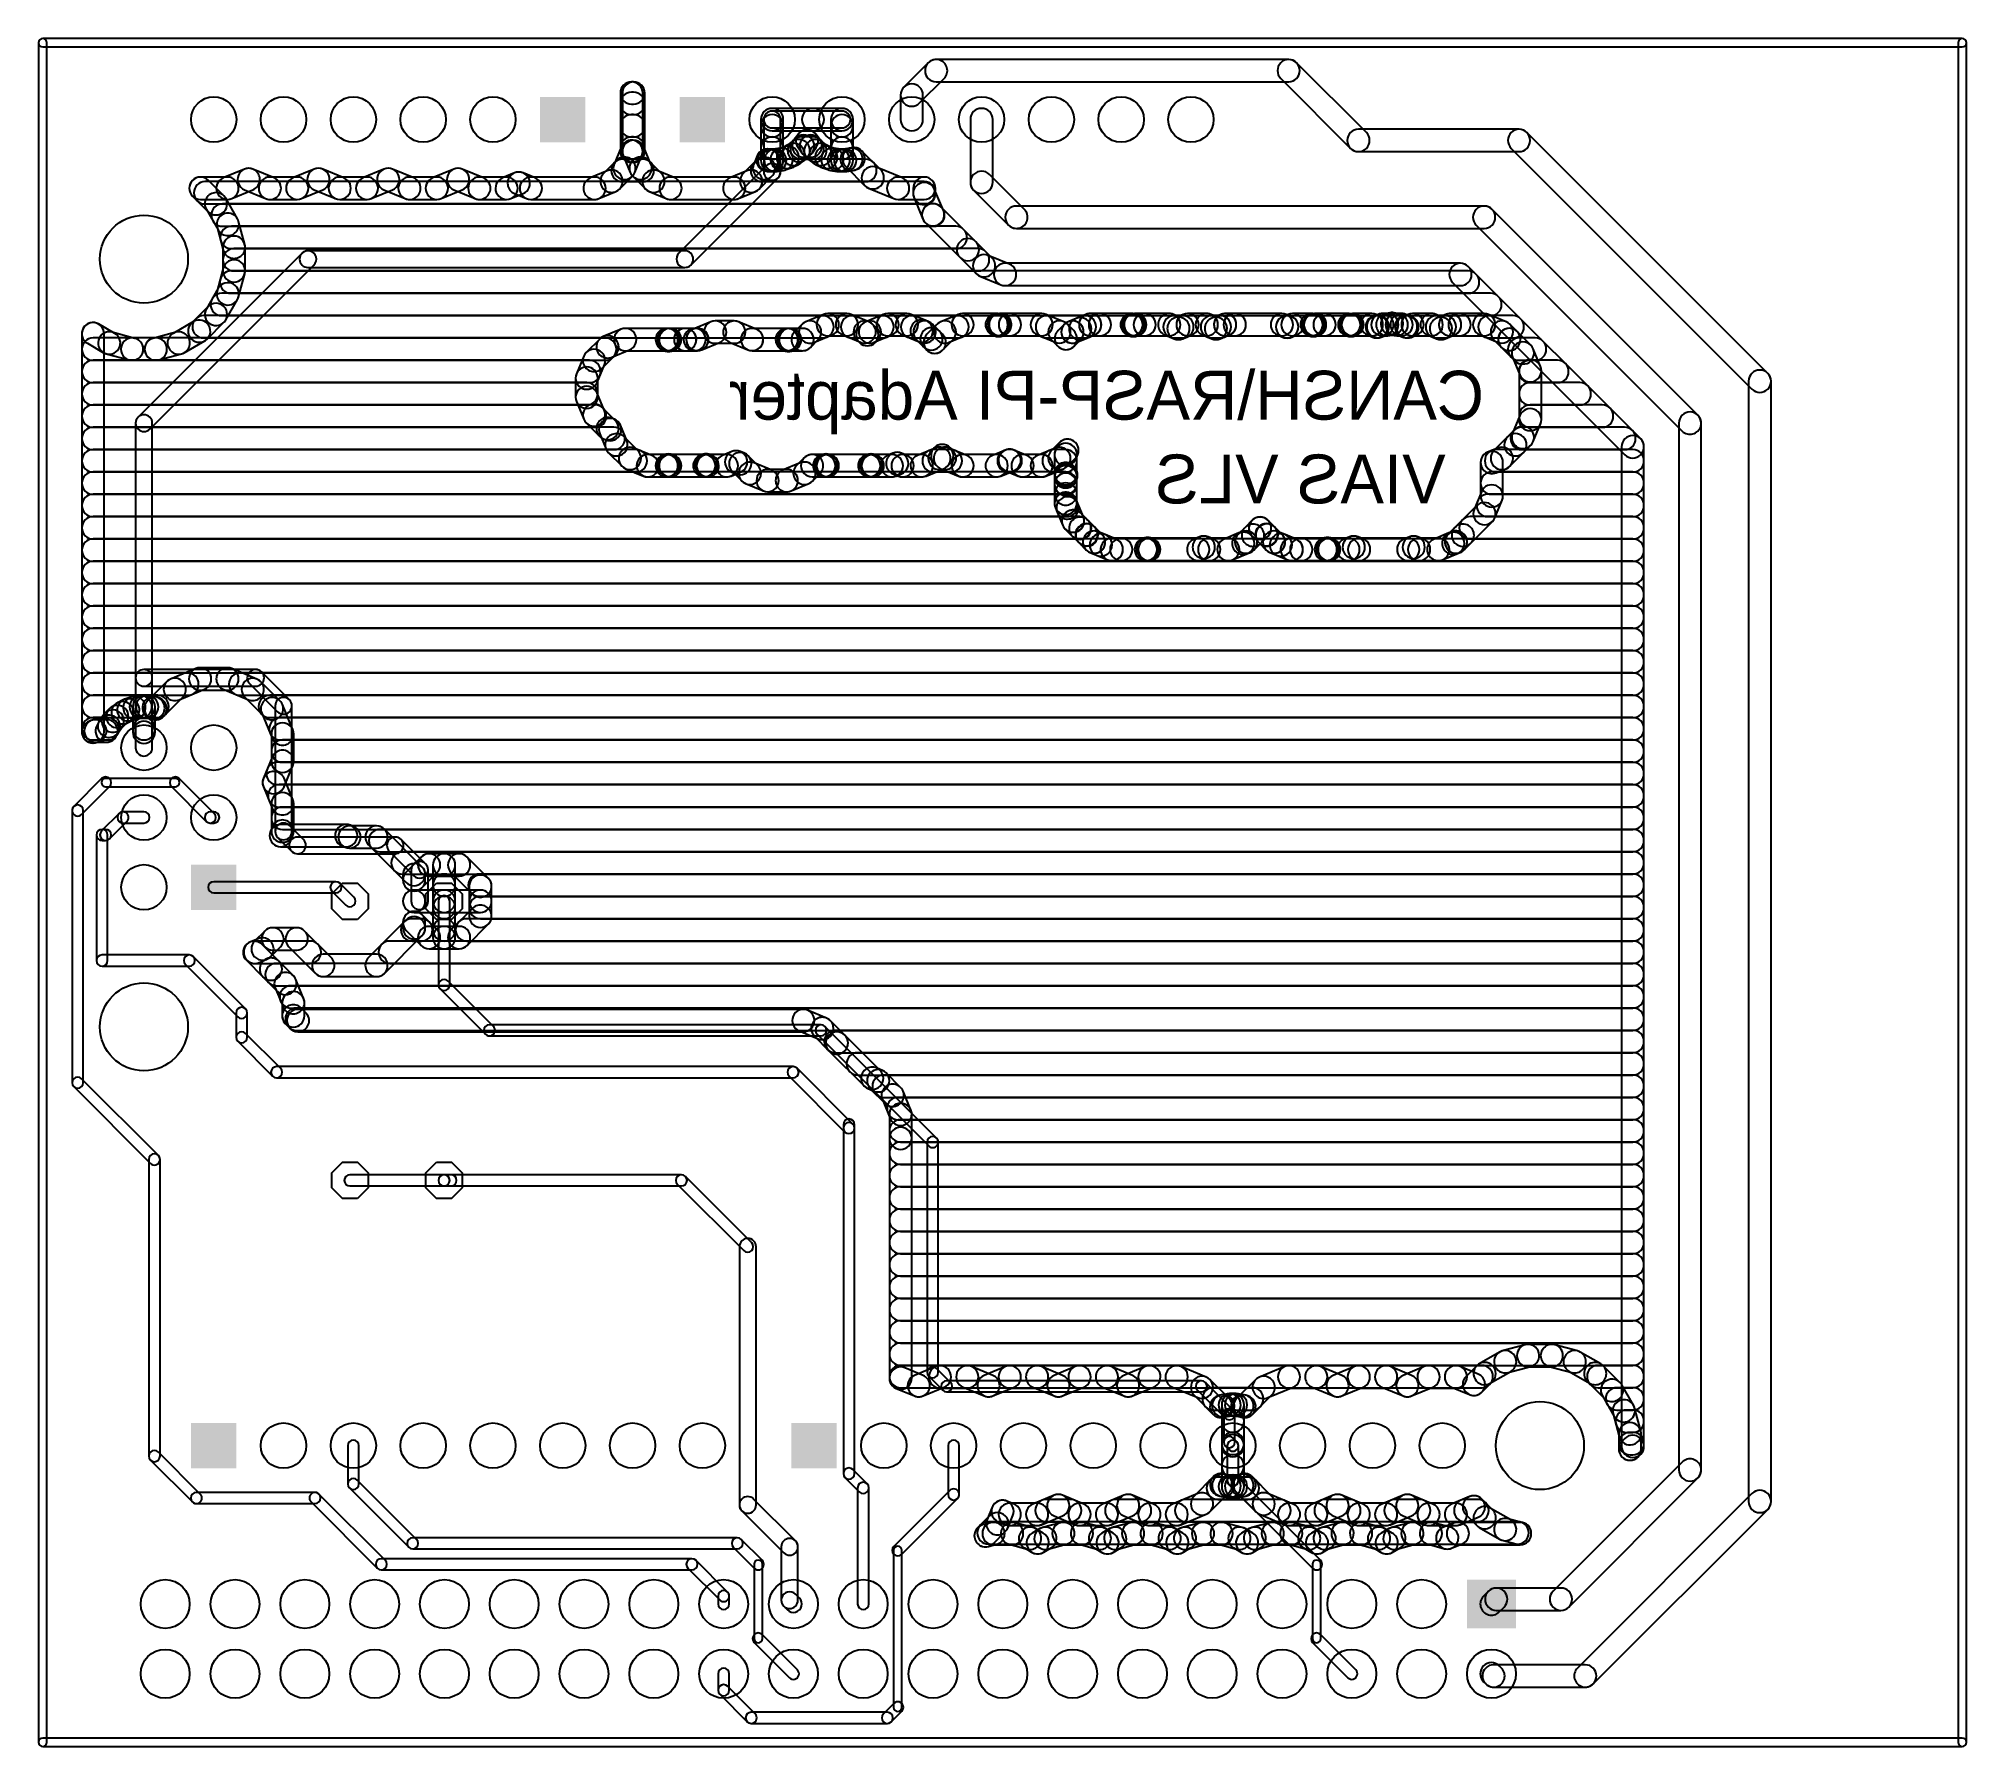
# Model space of a CAD drawing. Extents: x 0.2 to 70.4, y 8.5 to 70.6.
import ezdxf

# ---------------------------------------------------------------- set-up
doc = ezdxf.new("R2010")
doc.units = 0
for name, color, linetype in [('16', 175, 'CONTINUOUS'), ('17', 82, 'CONTINUOUS'), ('20', 213, 'CONTINUOUS')]:
    doc.layers.add(name, color=color, linetype=linetype)

msp = doc.modelspace()

# ---------------------------------------------------------------- texts
at = {"layer": '16', "text_generation_flag": 2}
for s, p in [('CANSH\\RASP-PI Adapter', (52.832, 56.769)), ('VIAS VLS', (51.435, 53.721))]:
    msp.add_text(s, height=1.778, dxfattribs=at).set_placement(p)

# ---------------------------------------------------------------- blocks, each defined once
blk = doc.blocks.new('OCTAGONP')
blk.add_lwpolyline([(-0.5, -0.2071), (-0.5, 0.2071), (-0.2071, 0.5), (0.2071, 0.5), (0.5, 0.2071), (0.5, -0.2071), (0.2071, -0.5), (-0.2071, -0.5)], close=True)
blk = doc.blocks.new('SQUAREP')
blk.add_solid([(-0.5, -0.5), (0.5, -0.5), (-0.5, 0.5), (0.5, 0.5)])
blk = doc.blocks.new('ROUNDP')
blk.add_circle((0, 0), 0.5)

# ---------------------------------------------------------------- linework, layer by layer
at = {"layer": '16'}
for points in [[(32.2914, 68.2926), (33.1804, 69.1816, 1), (32.6056, 69.7564), (31.7166, 68.8674, 1)], [(32.893, 69.0626), (45.72, 69.0626, 1), (45.72, 69.8754), (32.893, 69.8754, 1)], [(45.4326, 69.1816), (47.9726, 66.6416, 1), (48.5474, 67.2164), (46.0074, 69.7564, 1)], [(22.2123, 66.532), (22.2123, 68.6562, 1), (21.3995, 68.6562), (21.3995, 66.532, 1)], [(21.8059, 68.2498), (21.8821, 68.2498, 1), (21.8821, 69.0626), (21.8059, 69.0626, 1)], [(21.4757, 68.6562), (21.4757, 66.532, 1), (22.2885, 66.532), (22.2885, 68.6562, 1)], [(32.4104, 67.691), (32.4104, 68.58, 1), (31.5976, 68.58), (31.5976, 67.691, 1)], [(21.8059, 67.8688), (21.8821, 67.8688, 1), (21.8821, 68.6816), (21.8059, 68.6816, 1)], [(28.4099, 68.0974), (26.924, 68.0974, 1), (26.924, 67.2846), (28.4099, 67.2846, 1)], [(27.3304, 67.691), (27.3304, 67.691, 1), (26.5176, 67.691), (26.5176, 67.691, 1)], [(26.924, 67.2846), (29.464, 67.2846, 1), (29.464, 68.0974), (26.924, 68.0974, 1)], [(27.3304, 66.2051), (27.3304, 67.691, 1), (26.5176, 67.691), (26.5176, 66.2051, 1)], [(26.924, 67.2846), (26.924, 67.2846, 1), (26.924, 68.0974), (26.924, 68.0974, 1)], [(26.5176, 67.691), (26.5176, 66.2051, 1), (27.3304, 66.2051), (27.3304, 67.691, 1)], [(29.464, 68.0974), (28.4099, 68.0974, 1), (28.4099, 67.2846), (29.464, 67.2846, 1)], [(29.0576, 67.691), (29.0576, 67.691, 1), (29.8704, 67.691), (29.8704, 67.691, 1)], [(29.8704, 66.2051), (29.8704, 67.691, 1), (29.0576, 67.691), (29.0576, 66.2051, 1)], [(29.464, 67.2846), (29.464, 67.2846, 1), (29.464, 68.0974), (29.464, 68.0974, 1)], [(29.0576, 67.691), (29.0576, 66.2051, 1), (29.8704, 66.2051), (29.8704, 67.691, 1)], [(34.1376, 67.691), (34.1376, 65.405, 1), (34.9504, 65.405), (34.9504, 67.691, 1)], [(21.8059, 67.056), (21.8821, 67.056, 1), (21.8821, 67.8688), (21.8059, 67.8688, 1)], [(26.924, 67.056), (26.924, 67.056, 1), (26.924, 67.8688), (26.924, 67.8688, 1)], [(27.2288, 65.786), (27.2288, 67.691, 1), (26.6192, 67.691), (26.6192, 65.786, 1)], [(26.924, 67.3862), (29.464, 67.3862, 1), (29.464, 67.9958), (26.924, 67.9958, 1)], [(29.464, 67.056), (29.464, 67.056, 1), (29.464, 67.8688), (29.464, 67.8688, 1)], [(21.9261, 65.7604), (22.1814, 66.3765, 1), (21.4304, 66.6876), (21.1752, 66.0714, 1)], [(21.8059, 66.2432), (21.8821, 66.2432, 1), (21.8821, 67.056), (21.8059, 67.056, 1)], [(21.5066, 66.3765), (21.7619, 65.7604, 1), (22.5128, 66.0714), (22.2576, 66.6876, 1)], [(26.924, 66.2432), (26.924, 66.2432, 1), (26.924, 67.056), (26.924, 67.056, 1)], [(27.1045, 65.8037), (27.3355, 65.8403, 1), (27.2084, 66.6431), (26.9774, 66.6065, 1)], [(27.3975, 65.8552), (27.62, 65.9275, 1), (27.3688, 66.7005), (27.1464, 66.6282, 1)], [(27.6789, 65.9519), (27.8873, 66.058, 1), (27.5183, 66.7822), (27.3099, 66.6761, 1)], [(27.9417, 66.0914), (28.1309, 66.2288, 1), (27.6531, 66.8864), (27.4639, 66.7489, 1)], [(28.1794, 66.2703), (28.3447, 66.4356, 1), (27.77, 67.0104), (27.6046, 66.845, 1)], [(27.984, 66.2432), (28.404, 66.2432, 1), (28.404, 67.056), (27.984, 67.056, 1)], [(28.3862, 66.4841), (28.5228, 66.6722, 1), (27.8652, 67.1499), (27.7286, 66.9619, 1)], [(27.8652, 66.6722), (28.0018, 66.4841, 1), (28.6594, 66.9619), (28.5228, 67.1499, 1)], [(28.0433, 66.4356), (28.2086, 66.2703, 1), (28.7834, 66.845), (28.618, 67.0104, 1)], [(28.2571, 66.2288), (28.4463, 66.0914, 1), (28.9241, 66.7489), (28.7349, 66.8864, 1)], [(28.5007, 66.058), (28.7091, 65.9519, 1), (29.0781, 66.6761), (28.8697, 66.7822, 1)], [(28.768, 65.9275), (28.9905, 65.8552, 1), (29.2416, 66.6282), (29.0192, 66.7005, 1)], [(29.0525, 65.8403), (29.2835, 65.8037, 1), (29.4106, 66.6065), (29.1796, 66.6431, 1)], [(29.464, 66.2432), (29.464, 66.2432, 1), (29.464, 67.056), (29.464, 67.056, 1)], [(29.6445, 65.8037), (29.8755, 65.8403, 1), (29.7484, 66.6431), (29.5174, 66.6065, 1)], [(29.9375, 65.8552), (30.0154, 65.8805, 1), (29.7642, 66.6535), (29.6864, 66.6282, 1)], [(29.6024, 65.9796), (30.2994, 65.2826, 1), (30.8742, 65.8574), (30.1772, 66.5544, 1)], [(48.26, 66.5226), (54.102, 66.5226, 1), (54.102, 67.3354), (48.26, 67.3354, 1)], [(53.8146, 66.6416), (62.5776, 57.8786, 1), (63.1524, 58.4534), (54.3894, 67.2164, 1)], [(21.3665, 65.1569), (21.838, 65.6285, 1), (21.2633, 66.2033), (20.7917, 65.7317, 1)], [(21.4716, 65.4304), (22.2164, 65.4304, 1), (22.2164, 66.2432), (21.4716, 66.2432, 1)], [(21.8499, 65.6285), (22.3215, 65.1569, 1), (22.8963, 65.7317), (22.4247, 66.2033, 1)], [(23.9645, 62.3955), (27.1395, 65.5705, 1), (26.7085, 66.0015), (23.5335, 62.8265, 1)], [(26.4465, 65.1569), (26.918, 65.6285, 1), (26.3433, 66.2033), (25.8717, 65.7317, 1)], [(26.5516, 65.4304), (30.32, 65.4304, 1), (30.32, 66.2432), (26.5516, 66.2432, 1)], [(27.0061, 65.7604), (27.1294, 66.058, 1), (26.3785, 66.369), (26.2552, 66.0714, 1)], [(26.6904, 65.8121), (26.7435, 65.8037, 1), (26.8706, 66.6065), (26.8175, 66.6149, 1)], [(26.8071, 65.7987), (26.924, 65.7987, 1), (26.924, 66.6115), (26.8071, 66.6115, 1)], [(26.924, 65.7987), (27.0409, 65.7987, 1), (27.0409, 66.6115), (26.924, 66.6115, 1)], [(29.3471, 65.7987), (29.464, 65.7987, 1), (29.464, 66.6115), (29.3471, 66.6115, 1)], [(29.464, 65.7987), (29.5809, 65.7987, 1), (29.5809, 66.6115), (29.464, 66.6115, 1)], [(30.4313, 65.1945), (31.3508, 64.8136, 1), (31.6619, 65.5646), (30.7423, 65.9455, 1)], [(6.9733, 64.9102), (6.4071, 65.4765, 1), (5.8323, 64.9017), (6.3986, 64.3355, 1)], [(6.1197, 64.7827), (7.1017, 64.7827, 1), (7.1017, 65.5955), (6.1197, 65.5955, 1)], [(6.2848, 64.6176), (32.4612, 64.6176, 1), (32.4612, 65.4304), (6.2848, 65.4304, 1)], [(7.2572, 64.8136), (8.0295, 65.1336, 1), (7.7185, 65.8845), (6.9461, 65.5646, 1)], [(7.7185, 65.1336), (8.4908, 64.8136, 1), (8.8019, 65.5646), (8.0295, 65.8845, 1)], [(8.6463, 64.7827), (9.6417, 64.7827, 1), (9.6417, 65.5955), (8.6463, 65.5955, 1)], [(9.7972, 64.8136), (10.5695, 65.1336, 1), (10.2585, 65.8845), (9.4861, 65.5646, 1)], [(10.2585, 65.1336), (11.0308, 64.8136, 1), (11.3419, 65.5646), (10.5695, 65.8845, 1)], [(11.1863, 64.7827), (12.1817, 64.7827, 1), (12.1817, 65.5955), (11.1863, 65.5955, 1)], [(12.3372, 64.8136), (13.1095, 65.1336, 1), (12.7985, 65.8845), (12.0261, 65.5646, 1)], [(12.7985, 65.1336), (13.5708, 64.8136, 1), (13.8819, 65.5646), (13.1095, 65.8845, 1)], [(13.7263, 64.7827), (14.7217, 64.7827, 1), (14.7217, 65.5955), (13.7263, 65.5955, 1)], [(14.8772, 64.8136), (15.6495, 65.1336, 1), (15.3385, 65.8845), (14.5661, 65.5646, 1)], [(15.3385, 65.1336), (16.1108, 64.8136, 1), (16.4219, 65.5646), (15.6495, 65.8845, 1)], [(16.2663, 64.7827), (17.2617, 64.7827, 1), (17.2617, 65.5955), (16.2663, 65.5955, 1)], [(17.4172, 64.8136), (17.8589, 64.9966, 1), (17.5478, 65.7475), (17.1061, 65.5646, 1)], [(17.5478, 64.9966), (17.9895, 64.8136, 1), (18.3006, 65.5646), (17.8589, 65.7475, 1)], [(18.145, 64.7827), (20.463, 64.7827, 1), (20.463, 65.5955), (18.145, 65.5955, 1)], [(20.6185, 64.8136), (21.2346, 65.0689, 1), (20.9236, 65.8198), (20.3074, 65.5646, 1)], [(22.4534, 65.0689), (23.0695, 64.8136, 1), (23.3806, 65.5646), (22.7644, 65.8198, 1)], [(23.225, 64.7827), (25.543, 64.7827, 1), (25.543, 65.5955), (23.225, 65.5955, 1)], [(25.6985, 64.8136), (26.3146, 65.0689, 1), (26.0036, 65.8198), (25.3874, 65.5646, 1)], [(31.5063, 64.7827), (32.4612, 64.7827, 1), (32.4612, 65.5955), (31.5063, 65.5955, 1)], [(32.0548, 65.1891), (32.0548, 64.9907, 1), (32.8676, 64.9907), (32.8676, 65.1891, 1)], [(32.0857, 64.8352), (32.4028, 64.0697, 1), (33.1538, 64.3807), (32.8367, 65.1462, 1)], [(34.2566, 65.1176), (35.5266, 63.8476, 1), (36.1014, 64.4224), (34.8314, 65.6924, 1)], [(7.4693, 64.0789), (7.0379, 64.8261, 1), (6.334, 64.4197), (6.7654, 63.6725, 1)], [(6.9236, 63.8048), (32.7923, 63.8048, 1), (32.7923, 64.6176), (6.9236, 64.6176, 1)], [(32.4909, 63.9378), (33.7609, 62.6678, 1), (34.3357, 63.2426), (33.0657, 64.5126, 1)], [(7.7331, 63.1476), (7.5099, 63.9809, 1), (6.7248, 63.7705), (6.948, 62.9372, 1)], [(35.814, 63.7286), (52.832, 63.7286, 1), (52.832, 64.5414), (35.814, 64.5414, 1)], [(52.5446, 63.8476), (60.0376, 56.3546, 1), (60.6124, 56.9294), (53.1194, 64.4224, 1)], [(7.2452, 62.992), (33.6051, 62.992, 1), (33.6051, 63.8048), (7.2452, 63.8048, 1)], [(7.747, 62.1796), (7.747, 63.0424, 1), (6.9342, 63.0424), (6.9342, 62.1796, 1)], [(33.7609, 62.6678), (34.3468, 62.0819, 1), (34.9216, 62.6567), (34.3357, 63.2426, 1)], [(4.2795, 56.4265), (10.2485, 62.3955, 1), (9.8175, 62.8265), (3.8485, 56.8575, 1)], [(7.5099, 61.2411), (7.7331, 62.0744, 1), (6.948, 62.2848), (6.7248, 61.4515, 1)], [(7.3406, 62.1792), (34.4179, 62.1792, 1), (34.4179, 62.992), (7.3406, 62.992, 1)], [(10.033, 62.3062), (23.749, 62.3062, 1), (23.749, 62.9158), (10.033, 62.9158, 1)], [(34.4787, 61.9938), (35.2442, 61.6767, 1), (35.5552, 62.4277), (34.7897, 62.7448, 1)], [(35.3997, 61.6458), (51.9693, 61.6458, 1), (51.9693, 62.4586), (35.3997, 62.4586, 1)], [(51.6819, 61.7648), (57.9548, 55.4919, 1), (58.5296, 56.0666), (52.2566, 62.3396, 1)], [(7.0379, 60.3959), (7.4693, 61.1431, 1), (6.7654, 61.5495), (6.334, 60.8023, 1)], [(7.2316, 61.3664), (52.2487, 61.3664, 1), (52.2487, 62.1792), (7.2316, 62.1792, 1)], [(6.8943, 60.5536), (53.0615, 60.5536, 1), (53.0615, 61.3664), (6.8943, 61.3664, 1)], [(5.5319, 59.2057), (6.2791, 59.6371, 1), (5.8727, 60.341), (5.1255, 59.9096, 1)], [(6.3632, 59.7017), (6.9733, 60.3118, 1), (6.3986, 60.8865), (5.7885, 60.2764, 1)], [(6.234, 59.7408), (28.7608, 59.7408, 1), (28.7608, 60.5536), (6.234, 60.5536, 1)], [(24.6946, 60.3291), (24.0504, 60.0623, 1), (24.3615, 59.3113), (25.0056, 59.5782, 1)], [(25.5473, 60.36), (24.8501, 60.36, 1), (24.8501, 59.5472), (25.5473, 59.5472, 1)], [(26.347, 60.0623), (25.7028, 60.3291, 1), (25.3918, 59.5782), (26.0359, 59.3113, 1)], [(28.0165, 60.2453), (27.741, 59.9698, 1), (28.3158, 59.3951), (28.5913, 59.6706, 1)], [(28.7925, 60.6002), (28.1484, 60.3334, 1), (28.4594, 59.5825), (29.1036, 59.8493, 1)], [(29.6453, 60.6312), (28.9481, 60.6312, 1), (28.9481, 59.8184), (29.6453, 59.8184, 1)], [(30.445, 60.3334), (29.8008, 60.6002, 1), (29.4898, 59.8493), (30.1339, 59.5825, 1)], [(29.8326, 59.7408), (30.9402, 59.7408, 1), (30.9402, 60.5536), (29.8326, 60.5536, 1)], [(30.6738, 60.1484), (30.5768, 60.2453, 1), (30.0021, 59.6706), (30.099, 59.5736, 1)], [(30.196, 60.2453), (30.099, 60.1484, 1), (30.6738, 59.5736), (30.7708, 59.6706, 1)], [(30.972, 60.6002), (30.3279, 60.3334, 1), (30.6389, 59.5825), (31.2831, 59.8493, 1)], [(31.8248, 60.6312), (31.1275, 60.6312, 1), (31.1275, 59.8184), (31.8248, 59.8184, 1)], [(32.5215, 60.3761), (31.9803, 60.6002, 1), (31.6693, 59.8493), (32.2105, 59.6251, 1)], [(32.0121, 59.7408), (33.6688, 59.7408, 1), (33.6688, 60.5536), (32.0121, 60.5536, 1)], [(32.6244, 60.3334), (32.5215, 60.3761, 1), (32.2105, 59.6251), (32.3134, 59.5825, 1)], [(32.6507, 60.3215), (32.6507, 60.3215, 1), (32.2872, 59.5945), (32.2872, 59.5945, 1)], [(33.0066, 59.995), (32.7563, 60.2453, 1), (32.1816, 59.6706), (32.4319, 59.4203, 1)], [(32.9246, 60.2453), (32.5531, 59.8738, 1), (33.1278, 59.2991), (33.4994, 59.6706, 1)], [(33.7006, 60.6002), (33.0565, 60.3334, 1), (33.3675, 59.5825), (34.0117, 59.8493, 1)], [(35.0957, 60.6312), (33.8561, 60.6312, 1), (33.8561, 59.8184), (35.0957, 59.8184, 1)], [(35.3144, 60.5741), (35.2512, 60.6002, 1), (34.9402, 59.8493), (35.0034, 59.8231, 1)], [(35.0666, 60.6002), (35.0034, 60.5741, 1), (35.3144, 59.8231), (35.3777, 59.8493, 1)], [(35.5746, 60.6312), (35.2221, 60.6312, 1), (35.2221, 59.8184), (35.5745, 59.8184, 1)], [(35.0404, 60.5883), (35.0404, 60.5883, 1), (35.4039, 59.8613), (35.4039, 59.8613, 1)], [(35.2221, 60.6312), (35.2221, 60.6312, 1), (35.2221, 59.8184), (35.2221, 59.8184, 1)], [(36.7328, 60.6312), (35.5746, 60.6312, 1), (35.5746, 59.8184), (36.7328, 59.8184, 1)], [(37.5325, 60.3334), (36.8884, 60.6002, 1), (36.5773, 59.8493), (37.2215, 59.5825, 1)], [(36.9202, 59.7408), (38.3091, 59.7408, 1), (38.3091, 60.5536), (36.9202, 60.5536, 1)], [(37.902, 60.0077), (37.6644, 60.2453, 1), (37.0896, 59.6706), (37.3273, 59.433, 1)], [(37.5649, 60.2453), (37.3273, 60.0077, 1), (37.902, 59.433), (38.1397, 59.6706, 1)], [(37.9819, 60.4516), (37.6968, 60.3334, 1), (38.0078, 59.5825), (38.293, 59.7006, 1)], [(37.4459, 59.958), (37.4459, 59.958, 1), (38.2587, 59.958), (38.2587, 59.958, 1)], [(37.8523, 60.3644), (37.8523, 60.3644, 1), (37.8523, 59.5516), (37.8523, 59.5516, 1)], [(38.3409, 60.6002), (37.9819, 60.4516, 1), (38.293, 59.7006), (38.652, 59.8493, 1)], [(38.8489, 60.6312), (38.4965, 60.6312, 1), (38.4964, 59.8184), (38.8489, 59.8184, 1)], [(38.3147, 60.5883), (38.3147, 60.5883, 1), (38.6782, 59.8613), (38.6782, 59.8613, 1)], [(38.4964, 60.6312), (38.4964, 60.6312, 1), (38.4964, 59.8184), (38.4964, 59.8184, 1)], [(40.0072, 60.6312), (38.8489, 60.6312, 1), (38.8489, 59.8184), (40.0072, 59.8184, 1)], [(40.2259, 60.5741), (40.1627, 60.6002, 1), (39.8516, 59.8493), (39.9149, 59.8231, 1)], [(39.9781, 60.6002), (39.9148, 60.5741, 1), (40.2259, 59.8231), (40.2891, 59.8493, 1)], [(40.4784, 60.6312), (40.1336, 60.6312, 1), (40.1336, 59.8184), (40.4784, 59.8184, 1)], [(39.9519, 60.5883), (39.9519, 60.5883, 1), (40.3153, 59.8613), (40.3154, 59.8613, 1)], [(40.1336, 60.6312), (40.1336, 60.6312, 1), (40.1336, 59.8184), (40.1336, 59.8184, 1)], [(41.3732, 60.6312), (40.4784, 60.6312, 1), (40.4784, 59.8184), (41.3732, 59.8184, 1)], [(41.8631, 60.4617), (41.5287, 60.6002, 1), (41.2176, 59.8493), (41.552, 59.7108, 1)], [(41.5605, 59.7408), (41.8546, 59.7408, 1), (41.8546, 60.5536), (41.5605, 60.5536, 1)], [(41.8864, 60.6002), (41.552, 60.4617, 1), (41.8631, 59.7108), (42.1974, 59.8493, 1)], [(42.7392, 60.6312), (42.0419, 60.6312, 1), (42.0419, 59.8184), (42.7392, 59.8184, 1)], [(43.2291, 60.4617), (42.8947, 60.6002, 1), (42.5836, 59.8493), (42.918, 59.7108, 1)], [(42.9265, 59.7408), (43.2206, 59.7408, 1), (43.2206, 60.5536), (42.9265, 60.5536, 1)], [(43.2524, 60.6002), (42.918, 60.4617, 1), (43.2291, 59.7108), (43.5634, 59.8493, 1)], [(43.7603, 60.6312), (43.4079, 60.6312, 1), (43.4079, 59.8184), (43.7603, 59.8184, 1)], [(43.2262, 60.5883), (43.2262, 60.5883, 1), (43.5897, 59.8613), (43.5897, 59.8613, 1)], [(43.4079, 60.6312), (43.4079, 60.6312, 1), (43.4079, 59.8184), (43.4079, 59.8184, 1)], [(45.4711, 60.6312), (43.7603, 60.6312, 1), (43.7603, 59.8184), (45.4711, 59.8184, 1)], [(45.8204, 60.52), (45.6267, 60.6002, 1), (45.3156, 59.8493), (45.5093, 59.7691, 1)], [(45.6584, 59.7408), (45.6713, 59.7408, 1), (45.6713, 60.5536), (45.6584, 60.5536, 1)], [(45.703, 60.6002), (45.5093, 60.52, 1), (45.8204, 59.7691), (46.0141, 59.8493, 1)], [(46.5558, 60.6312), (45.8586, 60.6312, 1), (45.8586, 59.8184), (46.5558, 59.8184, 1)], [(46.7745, 60.5741), (46.7113, 60.6002, 1), (46.4003, 59.8493), (46.4635, 59.8231, 1)], [(46.5267, 60.6002), (46.4635, 60.5741, 1), (46.7745, 59.8231), (46.8378, 59.8493, 1)], [(47.0271, 60.6312), (46.6822, 60.6312, 1), (46.6822, 59.8184), (47.027, 59.8184, 1)], [(46.5005, 60.5883), (46.5005, 60.5883, 1), (46.864, 59.8613), (46.864, 59.8613, 1)], [(46.6822, 60.6312), (46.6822, 60.6312, 1), (46.6822, 59.8184), (46.6822, 59.8184, 1)], [(47.9218, 60.6312), (47.027, 60.6312, 1), (47.027, 59.8184), (47.9218, 59.8184, 1)], [(48.1405, 60.5741), (48.0773, 60.6002, 1), (47.7662, 59.8493), (47.8295, 59.8231, 1)], [(47.8927, 60.6002), (47.8295, 60.5741, 1), (48.1405, 59.8231), (48.2037, 59.8493, 1)], [(48.7454, 60.6312), (48.0482, 60.6312, 1), (48.0482, 59.8184), (48.7454, 59.8184, 1)], [(49.0841, 60.5244), (48.901, 60.6002, 1), (48.5899, 59.8493), (48.7731, 59.7735, 1)], [(48.8897, 60.5556), (48.8489, 60.5474, 1), (49.0083, 59.7504), (49.0491, 59.7586, 1)], [(48.9773, 60.6002), (48.8139, 60.5325, 1), (49.1249, 59.7816), (49.2884, 59.8493, 1)], [(49.3079, 60.6312), (49.1329, 60.6312, 1), (49.1329, 59.8184), (49.3079, 59.8184, 1)], [(49.3999, 60.6576), (49.2282, 60.6233, 1), (49.3876, 59.8263), (49.5593, 59.8606, 1)], [(49.732, 60.6235), (49.5585, 60.6578, 1), (49.4007, 59.8604), (49.5743, 59.8261, 1)], [(49.8301, 60.6312), (49.6532, 60.6312, 1), (49.6532, 59.8184), (49.8301, 59.8184, 1)], [(50.1474, 60.5333), (49.9856, 60.6002, 1), (49.6746, 59.8493), (49.8363, 59.7823, 1)], [(50.1209, 60.5465), (50.0707, 60.5565, 1), (49.913, 59.7591), (49.9631, 59.7492, 1)], [(50.0722, 60.6002), (49.8865, 60.5233, 1), (50.1975, 59.7724), (50.3832, 59.8493, 1)], [(50.9249, 60.6312), (50.2277, 60.6312, 1), (50.2277, 59.8184), (50.9249, 59.8184, 1)], [(51.4148, 60.4617), (51.0805, 60.6002, 1), (50.7694, 59.8493), (51.1038, 59.7108, 1)], [(51.1122, 59.7408), (51.4064, 59.7408, 1), (51.4064, 60.5536), (51.1122, 60.5536, 1)], [(51.4382, 60.6002), (51.1038, 60.4617, 1), (51.4148, 59.7108), (51.7492, 59.8493, 1)], [(51.412, 60.5883), (51.4119, 60.5883, 1), (51.7754, 59.8613), (51.7754, 59.8613, 1)], [(51.9385, 60.6312), (51.5937, 60.6312, 1), (51.5937, 59.8184), (51.9385, 59.8184, 1)], [(51.5937, 60.6312), (51.5937, 60.6312, 1), (51.5937, 59.8184), (51.5937, 59.8184, 1)], [(52.8332, 60.6312), (51.9385, 60.6312, 1), (51.9385, 59.8184), (52.8332, 59.8184, 1)], [(53.6329, 60.3334), (52.9888, 60.6002, 1), (52.6777, 59.8493), (53.3219, 59.5825, 1)], [(53.0206, 59.7408), (53.8743, 59.7408, 1), (53.8743, 60.5536), (53.0206, 60.5536, 1)], [(54.0359, 59.9742), (53.7648, 60.2453, 1), (53.19, 59.6706), (53.4612, 59.3994, 1)], [(2.6162, 45.4061), (2.6162, 59.898, 1), (1.8034, 59.898), (1.8034, 45.4061, 1)], [(2.0066, 59.5461), (2.5961, 59.2057, 1), (3.0025, 59.9096), (2.413, 60.25, 1)], [(2.2098, 58.928), (3.6326, 58.928, 1), (3.6326, 59.7408), (2.2098, 59.7408, 1)], [(2.6941, 59.1651), (3.5274, 58.9418, 1), (3.7378, 59.727), (2.9045, 59.9502, 1)], [(3.6326, 58.928), (4.4954, 58.928, 1), (4.4954, 59.7408), (3.6326, 59.7408, 1)], [(4.6006, 58.9418), (5.4339, 59.1651, 1), (5.2235, 59.9502), (4.3902, 59.727, 1)], [(4.4954, 58.928), (20.8538, 58.928, 1), (20.8538, 59.7408), (4.4954, 59.7408, 1)], [(20.6476, 59.703), (20.1546, 59.21, 1), (20.7294, 58.6353), (21.2224, 59.1283, 1)], [(21.4236, 60.0579), (20.7795, 59.7911, 1), (21.0905, 59.0402), (21.7347, 59.307, 1)], [(23.0899, 60.0889), (21.5792, 60.0889, 1), (21.5792, 59.2761), (23.0899, 59.2761, 1)], [(23.3086, 60.0317), (23.2454, 60.0579, 1), (22.9344, 59.307), (22.9976, 59.2808, 1)], [(23.0608, 60.0579), (22.9976, 60.0317, 1), (23.3086, 59.2808), (23.3719, 59.307, 1)], [(23.7586, 60.0889), (23.2163, 60.0889, 1), (23.2163, 59.2761), (23.7586, 59.2761, 1)], [(23.5769, 60.046), (23.5769, 60.046, 1), (23.9404, 59.319), (23.9404, 59.319, 1)], [(24.1035, 60.0889), (23.7587, 60.0889, 1), (23.7587, 59.2761), (24.1035, 59.2761, 1)], [(24.2016, 60.0889), (24.1035, 60.0889, 1), (24.1035, 59.2761), (24.2016, 59.2761, 1)], [(23.9186, 59.9742), (23.9142, 59.9698, 1), (24.4889, 59.3951), (24.4933, 59.3994, 1)], [(26.4832, 59.9698), (26.4788, 59.9742, 1), (25.9041, 59.3994), (25.9084, 59.3951, 1)], [(27.4556, 60.0889), (26.1958, 60.0889, 1), (26.1958, 59.2761), (27.4556, 59.2761, 1)], [(27.6744, 60.0317), (27.6112, 60.0579, 1), (27.3001, 59.307), (27.3633, 59.2808, 1)], [(27.4265, 60.0579), (27.3633, 60.0317, 1), (27.6744, 59.2808), (27.7376, 59.307, 1)], [(28.0284, 60.0889), (27.5821, 60.0889, 1), (27.5821, 59.2761), (28.0284, 59.2761, 1)], [(33.1278, 59.8738), (33.0066, 59.995, 1), (32.4319, 59.4203), (32.5531, 59.2991, 1)], [(54.5289, 59.4812), (54.0359, 59.9742, 1), (53.4612, 59.3994), (53.9542, 58.9064, 1)], [(53.7486, 60.0932), (53.7486, 60.0932, 1), (53.7486, 59.2804), (53.7486, 59.2804, 1)], [(54.101, 58.928), (54.6871, 58.928, 1), (54.6871, 59.7408), (54.101, 59.7408, 1)], [(20.0665, 59.0781), (19.7997, 58.434, 1), (20.5506, 58.1229), (20.8175, 58.7671, 1)], [(54.8839, 58.7052), (54.617, 59.3493, 1), (53.8661, 59.0383), (54.1329, 58.3941, 1)], [(54.9148, 56.7677), (54.9148, 58.5496, 1), (54.102, 58.5496), (54.102, 56.7677, 1)], [(2.2098, 58.1152), (20.2759, 58.1152, 1), (20.2759, 58.928), (2.2098, 58.928, 1)], [(19.7688, 58.2785), (19.7688, 57.5812, 1), (20.5816, 57.5812), (20.5816, 58.2785, 1)], [(54.5084, 58.1152), (55.4999, 58.1152, 1), (55.4999, 58.928), (54.5084, 58.928, 1)], [(62.4586, 58.166), (62.4586, 17.399, 1), (63.2714, 17.399), (63.2714, 58.166, 1)], [(2.2098, 57.3024), (20.1752, 57.3024, 1), (20.1752, 58.1152), (2.2098, 58.1152, 1)], [(19.7997, 57.4257), (20.0665, 56.7816, 1), (20.8175, 57.0926), (20.5506, 57.7368, 1)], [(54.5084, 57.3024), (56.3127, 57.3024, 1), (56.3127, 58.1152), (54.5084, 58.1152, 1)], [(2.2098, 56.4896), (20.4831, 56.4896, 1), (20.4831, 57.3024), (2.2098, 57.3024, 1)], [(4.3688, 47.371), (4.3688, 56.642, 1), (3.7592, 56.642), (3.7592, 47.371, 1)], [(20.1546, 56.6497), (20.6476, 56.1567, 1), (21.2224, 56.7314), (20.7294, 57.2245, 1)], [(20.7795, 56.0686), (20.8705, 56.0309, 1), (21.1816, 56.7818), (21.0905, 56.8195, 1)], [(54.617, 55.9681), (54.8839, 56.6122, 1), (54.1329, 56.9233), (53.8661, 56.2791, 1)], [(54.5084, 56.4896), (57.1255, 56.4896, 1), (57.1255, 57.3024), (54.5084, 57.3024, 1)], [(59.9186, 56.642), (59.9186, 18.542, 1), (60.7314, 18.542), (60.7314, 56.642, 1)], [(2.2098, 55.6768), (21.1599, 55.6768, 1), (21.1599, 56.4896), (2.2098, 56.4896, 1)], [(20.6506, 56.2508), (20.88, 55.6969, 1), (21.6309, 56.008), (21.4015, 56.5619, 1)], [(20.9681, 55.5651), (21.4611, 55.072, 1), (22.0359, 55.6468), (21.5429, 56.1398, 1)], [(53.7648, 55.072), (54.2578, 55.5651, 1), (53.6831, 56.1398), (53.19, 55.6468, 1)], [(54.2578, 55.5651), (54.5289, 55.8362, 1), (53.9542, 56.411), (53.6831, 56.1398, 1)], [(54.2012, 55.6768), (57.9383, 55.6768, 1), (57.9383, 56.4896), (54.2012, 56.4896, 1)], [(57.8358, 55.7793), (57.8358, 19.4047, 1), (58.6486, 19.4047), (58.6486, 55.7793, 1)], [(2.2098, 54.864), (21.9634, 54.864, 1), (21.9634, 55.6768), (2.2098, 55.6768, 1)], [(21.593, 54.984), (22.2371, 54.7171, 1), (22.5482, 55.4681), (21.904, 55.7349, 1)], [(22.3927, 54.6862), (23.0899, 54.6862, 1), (23.0899, 55.499), (22.3927, 55.499, 1)], [(23.2454, 54.7171), (23.3086, 54.7433, 1), (22.9976, 55.4942), (22.9344, 55.4681, 1)], [(22.9976, 54.7433), (23.0608, 54.7171, 1), (23.3719, 55.4681), (23.3086, 55.4942, 1)], [(23.2163, 54.6862), (24.4559, 54.6862, 1), (24.4559, 55.499), (23.2163, 55.499, 1)], [(24.6114, 54.7171), (24.6729, 54.7426, 1), (24.3619, 55.4935), (24.3003, 55.4681, 1)], [(24.3619, 54.7426), (24.4234, 54.7171, 1), (24.7344, 55.4681), (24.6729, 55.4935, 1)], [(24.5789, 54.6862), (25.2761, 54.6862, 1), (25.2761, 55.499), (24.5789, 55.499, 1)], [(25.4317, 54.7171), (25.7661, 54.8556, 1), (25.455, 55.6066), (25.1206, 55.4681, 1)], [(25.455, 54.8556), (25.6081, 54.7922, 1), (25.9192, 55.5431), (25.766, 55.6066, 1)], [(25.4763, 54.8803), (25.8269, 54.5297, 1), (26.4016, 55.1045), (26.051, 55.455, 1)], [(28.3872, 54.5297), (28.6627, 54.8052, 1), (28.0879, 55.38), (27.8124, 55.1045, 1)], [(28.3753, 54.6862), (28.8216, 54.6862, 1), (28.8216, 55.499), (28.3753, 55.499, 1)], [(28.9772, 54.7171), (29.0404, 54.7433, 1), (28.7293, 55.4942), (28.6661, 55.4681, 1)], [(28.7293, 54.7433), (28.7925, 54.7171, 1), (29.1036, 55.4681), (29.0404, 55.4942, 1)], [(28.9481, 54.6862), (30.4588, 54.6862, 1), (30.4588, 55.499), (28.9481, 55.499, 1)], [(30.6143, 54.7171), (30.6775, 54.7433, 1), (30.3665, 55.4942), (30.3032, 55.4681, 1)], [(30.3665, 54.7433), (30.4297, 54.7171, 1), (30.7407, 55.4681), (30.6775, 55.4942, 1)], [(30.5852, 54.6862), (31.2824, 54.6862, 1), (31.2824, 55.499), (30.5852, 55.499, 1)], [(31.438, 54.7171), (31.6317, 54.7974, 1), (31.3206, 55.5483), (31.1269, 55.4681, 1)], [(31.3206, 54.7974), (31.5143, 54.7171, 1), (31.8254, 55.4681), (31.6317, 55.5483, 1)], [(31.6699, 54.6862), (32.3671, 54.6862, 1), (32.3671, 55.499), (31.6699, 55.499, 1)], [(32.5226, 54.7171), (33.1668, 54.984, 1), (32.8557, 55.7349), (32.2116, 55.4681, 1)], [(32.7963, 54.864), (33.4269, 54.864, 1), (33.4269, 55.6768), (32.7963, 55.6768, 1)], [(33.2986, 55.0721), (33.399, 55.1724, 1), (32.8242, 55.7471), (32.7239, 55.6468, 1)], [(32.8242, 55.1724), (32.9246, 55.0721, 1), (33.4994, 55.6468), (33.399, 55.7471, 1)], [(33.0565, 54.984), (33.7006, 54.7171, 1), (34.0117, 55.4681), (33.3675, 55.7349, 1)], [(33.8561, 54.6862), (35.0957, 54.6862, 1), (35.0957, 55.499), (33.8561, 55.499, 1)], [(35.2512, 54.7171), (35.7212, 54.9118, 1), (35.4101, 55.6627), (34.9402, 55.4681, 1)], [(35.5249, 54.864), (35.6064, 54.864, 1), (35.6064, 55.6768), (35.5249, 55.6768, 1)], [(35.4101, 54.9118), (35.8801, 54.7171, 1), (36.1911, 55.4681), (35.7212, 55.6627, 1)], [(36.0356, 54.6862), (36.7328, 54.6862, 1), (36.7328, 55.499), (36.0356, 55.499, 1)], [(36.8884, 54.7171), (37.5325, 54.984, 1), (37.2215, 55.7349), (36.5773, 55.4681, 1)], [(37.1621, 54.864), (37.6072, 54.864, 1), (37.6072, 55.6768), (37.1621, 55.6768, 1)], [(37.6644, 55.072), (37.9567, 55.3644, 1), (37.382, 55.9391), (37.0896, 55.6468, 1)], [(37.2939, 55.8073), (37.2317, 55.6572, 1), (37.9826, 55.3461), (38.0448, 55.4962, 1)], [(37.2008, 55.5017), (37.2008, 54.8044, 1), (38.0136, 54.8044), (38.0136, 55.5016, 1)], [(53.2669, 54.8323), (53.6329, 54.984, 1), (53.3219, 55.7349), (52.9559, 55.5833, 1)], [(53.5178, 53.9909), (53.5178, 55.2078, 1), (52.705, 55.2078), (52.705, 53.9909, 1)], [(53.2625, 54.864), (58.2422, 54.864, 1), (58.2422, 55.6768), (53.2625, 55.6768, 1)], [(2.2098, 54.0512), (37.6072, 54.0512, 1), (37.6072, 54.864), (2.2098, 54.864, 1)], [(25.9587, 54.4416), (26.6029, 54.1748, 1), (26.9139, 54.9257), (26.2698, 55.1926, 1)], [(26.7584, 54.1439), (27.4556, 54.1439, 1), (27.4556, 54.9567), (26.7584, 54.9567, 1)], [(27.6112, 54.1748), (28.2553, 54.4416, 1), (27.9443, 55.1926), (27.3001, 54.9257, 1)], [(37.2317, 54.6489), (37.2558, 54.5907, 1), (38.0067, 54.9018), (37.9826, 54.9599, 1)], [(37.2558, 54.9018), (37.2317, 54.8437, 1), (37.9826, 54.5326), (38.0067, 54.5907, 1)], [(37.2008, 54.6881), (37.2008, 54.417, 1), (38.0136, 54.417), (38.0136, 54.6881, 1)], [(37.2437, 54.5987), (37.2437, 54.5987, 1), (37.9707, 54.2352), (37.9707, 54.2352, 1)], [(37.2008, 54.417), (37.2008, 54.0645, 1), (38.0136, 54.0646), (38.0136, 54.417, 1)], [(53.1114, 54.0512), (58.2422, 54.0512, 1), (58.2422, 54.864), (53.1114, 54.864, 1)], [(2.2098, 53.2384), (37.6382, 53.2384, 1), (37.6382, 54.0512), (2.2098, 54.0512, 1)], [(37.2008, 54.0646), (37.2008, 53.7197, 1), (38.0136, 53.7197), (38.0136, 54.0646, 1)], [(37.2437, 53.538), (37.2437, 53.538, 1), (37.9707, 53.9015), (37.9707, 53.9015, 1)], [(37.2008, 53.7197), (37.2008, 53.7197, 1), (38.0136, 53.7197), (38.0136, 53.7197, 1)], [(37.2317, 53.5642), (37.2996, 53.4003, 1), (38.0505, 53.7114), (37.9826, 53.8753, 1)], [(53.22, 53.1912), (53.4869, 53.8354, 1), (52.7359, 54.1464), (52.4691, 53.5023, 1)], [(52.968, 53.2384), (58.2422, 53.2384, 1), (58.2422, 54.0512), (52.968, 54.0512, 1)], [(37.2996, 53.4003), (37.4985, 52.9201, 1), (38.2494, 53.2311), (38.0505, 53.7114, 1)], [(37.5866, 52.7882), (37.5866, 52.7882, 1), (38.1614, 53.363), (38.1613, 53.363, 1)], [(37.5105, 52.8938), (37.5105, 52.8938, 1), (38.2375, 53.2573), (38.2375, 53.2573, 1)], [(37.5866, 52.7882), (37.8453, 52.5296, 1), (38.42, 53.1043), (38.1614, 53.363, 1)], [(52.3469, 52.2744), (53.1319, 53.0594, 1), (52.5572, 53.6341), (51.7722, 52.8491, 1)], [(2.2098, 52.4256), (38.1176, 52.4256, 1), (38.1176, 53.2384), (2.2098, 53.2384, 1)], [(37.8453, 52.5296), (38.0796, 52.2952, 1), (38.6544, 52.8699), (38.42, 53.1043, 1)], [(38.367, 52.1762), (38.367, 52.1762, 1), (38.367, 52.989), (38.367, 52.989, 1)], [(38.0796, 52.2952), (38.0921, 52.2827, 1), (38.6669, 52.8574), (38.6544, 52.8699, 1)], [(38.0921, 52.2827), (38.3508, 52.024, 1), (38.9255, 52.5988), (38.6669, 52.8574, 1)], [(38.4564, 51.9479), (38.4564, 51.9479, 1), (38.8199, 52.6749), (38.8199, 52.6749, 1)], [(38.4826, 51.9359), (38.7311, 51.833, 1), (39.0422, 52.584), (38.7937, 52.6869, 1)], [(43.6806, 51.6691), (44.2218, 51.8933, 1), (43.9107, 52.6443), (43.3695, 52.4201, 1)], [(44.2218, 51.8933), (44.3247, 51.9359, 1), (44.0137, 52.6869), (43.9107, 52.6443, 1)], [(44.4566, 52.0241), (44.7069, 52.2744, 1), (44.1321, 52.8491), (43.8818, 52.5988, 1)], [(44.5756, 52.3114), (44.5756, 52.3114, 1), (43.7628, 52.3114), (43.7628, 52.3114, 1)], [(44.1692, 51.905), (44.1692, 51.905, 1), (44.1692, 52.7178), (44.1692, 52.7178, 1)], [(44.7069, 52.2744), (44.9653, 52.5329, 1), (44.3906, 53.1076), (44.1321, 52.8491, 1)], [(44.3906, 52.5329), (44.3939, 52.5296, 1), (44.9686, 53.1043), (44.9653, 53.1076, 1)], [(44.3939, 52.5296), (44.6283, 52.2952, 1), (45.203, 52.8699), (44.9686, 53.1043, 1)], [(44.9156, 52.1762), (44.9156, 52.1762, 1), (44.9156, 52.989), (44.9156, 52.989, 1)], [(44.6283, 52.2952), (44.6408, 52.2827, 1), (45.2155, 52.8574), (45.203, 52.8699, 1)], [(44.6408, 52.2827), (44.8994, 52.024, 1), (45.4742, 52.5988), (45.2155, 52.8574, 1)], [(45.1868, 51.905), (45.1868, 51.905, 1), (45.1868, 52.7178), (45.1868, 52.7178, 1)], [(44.7804, 52.3114), (44.7804, 52.3114, 1), (45.5932, 52.3114), (45.5932, 52.3114, 1)], [(45.0313, 51.9359), (45.2798, 51.833, 1), (45.5908, 52.584), (45.3423, 52.6869, 1)], [(51.3206, 51.6691), (51.8618, 51.8933, 1), (51.5508, 52.6443), (51.0096, 52.4201, 1)], [(51.8618, 51.8933), (51.9648, 51.9359, 1), (51.6537, 52.6869), (51.5508, 52.6443, 1)], [(51.991, 51.9479), (51.991, 51.9479, 1), (51.6275, 52.6749), (51.6275, 52.6749, 1)], [(52.0966, 52.0241), (52.3469, 52.2744, 1), (51.7722, 52.8491), (51.5219, 52.5988, 1)], [(52.3298, 52.4256), (58.2422, 52.4256, 1), (58.2422, 53.2384), (52.3298, 53.2384, 1)], [(2.2098, 51.6128), (58.2422, 51.6128, 1), (58.2422, 52.4256), (2.2098, 52.4256, 1)], [(38.7311, 51.833), (39.1268, 51.6691, 1), (39.4378, 52.4201), (39.0422, 52.584, 1)], [(39.2823, 51.6382), (39.2823, 51.6382, 1), (39.2823, 52.451), (39.2823, 52.451, 1)], [(39.1006, 51.6811), (39.1006, 51.6811, 1), (39.4641, 52.4081), (39.4641, 52.4081, 1)], [(39.2823, 51.6382), (39.6271, 51.6382, 1), (39.6271, 52.451), (39.2823, 52.451, 1)], [(39.6271, 51.6382), (40.5219, 51.6382, 1), (40.5219, 52.451), (39.6271, 52.451, 1)], [(40.6774, 51.6691), (40.7406, 51.6953, 1), (40.4296, 52.4462), (40.3664, 52.4201, 1)], [(40.4296, 51.6953), (40.4928, 51.6691, 1), (40.8038, 52.4201), (40.7406, 52.4462, 1)], [(40.6483, 51.6382), (42.4302, 51.6382, 1), (42.4302, 52.451), (40.6483, 52.451, 1)], [(42.5857, 51.6691), (42.7845, 51.7515, 1), (42.4735, 52.5024), (42.2747, 52.4201, 1)], [(42.4735, 51.7515), (42.6723, 51.6691, 1), (42.9833, 52.4201), (42.7845, 52.5024, 1)], [(42.8278, 51.6382), (43.525, 51.6382, 1), (43.525, 52.451), (42.8278, 52.451, 1)], [(45.2798, 51.833), (45.6754, 51.6691, 1), (45.9865, 52.4201), (45.5908, 52.584, 1)], [(45.8309, 51.6382), (45.8309, 51.6382, 1), (45.8309, 52.451), (45.8309, 52.451, 1)], [(45.6492, 51.6811), (45.6492, 51.6811, 1), (46.0127, 52.4081), (46.0127, 52.4081, 1)], [(45.831, 51.6382), (46.1758, 51.6382, 1), (46.1758, 52.451), (45.8309, 52.451, 1)], [(46.1758, 51.6382), (47.0705, 51.6382, 1), (47.0705, 52.451), (46.1758, 52.451, 1)], [(47.226, 51.6691), (47.2893, 51.6953, 1), (46.9782, 52.4462), (46.915, 52.4201, 1)], [(46.9782, 51.6953), (47.0414, 51.6691, 1), (47.3525, 52.4201), (47.2893, 52.4462, 1)], [(47.1969, 51.6382), (47.8942, 51.6382, 1), (47.8942, 52.451), (47.1969, 52.451, 1)], [(48.0497, 51.6691), (48.2434, 51.7494, 1), (47.9324, 52.5003), (47.7386, 52.4201, 1)], [(47.9324, 51.7494), (48.1261, 51.6691, 1), (48.4371, 52.4201), (48.2434, 52.5003, 1)], [(48.2816, 51.6382), (50.0703, 51.6382, 1), (50.0703, 52.451), (48.2816, 52.451, 1)], [(50.2258, 51.6691), (50.4246, 51.7515, 1), (50.1135, 52.5024), (49.9147, 52.4201, 1)], [(50.1135, 51.7515), (50.3123, 51.6691, 1), (50.6234, 52.4201), (50.4246, 52.5024, 1)], [(50.4679, 51.6382), (51.1651, 51.6382, 1), (51.1651, 52.451), (50.4679, 52.451, 1)], [(2.2098, 50.8), (58.2422, 50.8, 1), (58.2422, 51.6128), (2.2098, 51.6128, 1)], [(2.2098, 49.9872), (58.2422, 49.9872, 1), (58.2422, 50.8), (2.2098, 50.8, 1)], [(2.2098, 49.1744), (58.2422, 49.1744, 1), (58.2422, 49.9872), (2.2098, 49.9872, 1)], [(2.2098, 48.3616), (58.2422, 48.3616, 1), (58.2422, 49.1744), (2.2098, 49.1744, 1)], [(2.2098, 47.5488), (58.2422, 47.5488, 1), (58.2422, 48.3616), (2.2098, 48.3616, 1)], [(5.9508, 47.7084), (5.0313, 47.3275, 1), (5.3423, 46.5765), (6.2619, 46.9574, 1)], [(7.1017, 47.7393), (6.1063, 47.7393, 1), (6.1063, 46.9265), (7.1017, 46.9265, 1)], [(8.1767, 47.3275), (7.2572, 47.7084, 1), (6.9461, 46.9574), (7.8657, 46.5765, 1)], [(2.2098, 46.736), (5.6464, 46.736, 1), (5.6464, 47.5488), (2.2098, 47.5488, 1)], [(4.3688, 44.831), (4.3688, 47.371, 1), (3.7592, 47.371), (3.7592, 44.831, 1)], [(8.128, 47.6758), (4.064, 47.6758, 1), (4.064, 47.0662), (8.128, 47.0662, 1)], [(4.8994, 47.2394), (4.2024, 46.5424, 1), (4.7772, 45.9676), (5.4742, 46.6646, 1)], [(7.5616, 46.736), (58.2422, 46.736, 1), (58.2422, 47.5488), (7.5616, 47.5488, 1)], [(9.0124, 46.5356), (8.3086, 47.2394, 1), (7.7338, 46.6646), (8.4376, 45.9608, 1)], [(9.3595, 46.5705), (8.3435, 47.5865, 1), (7.9125, 47.1555), (8.9285, 46.1395, 1)], [(2.2098, 45.9232), (4.5644, 45.9232, 1), (4.5644, 46.736), (2.2098, 46.736, 1)], [(2.8086, 46.2517), (2.6433, 46.0864, 1), (3.218, 45.5116), (3.3834, 45.677, 1)], [(3.0463, 46.4306), (2.8571, 46.2932, 1), (3.3349, 45.6356), (3.5241, 45.7731, 1)], [(3.3091, 46.5701), (3.1007, 46.464, 1), (3.4697, 45.7397), (3.6781, 45.8459, 1)], [(3.5905, 46.6668), (3.368, 46.5945, 1), (3.6192, 45.8215), (3.8416, 45.8938, 1)], [(3.8835, 46.7183), (3.6525, 46.6817, 1), (3.7796, 45.8789), (4.0106, 45.9155, 1)], [(4.064, 46.7233), (3.9471, 46.7233, 1), (3.9471, 45.9105), (4.064, 45.9105, 1)], [(4.1809, 46.7233), (4.064, 46.7233, 1), (4.064, 45.9105), (4.1809, 45.9105, 1)], [(3.6576, 46.3169), (3.6576, 45.3898, 1), (4.4704, 45.3898), (4.4704, 46.3169, 1)], [(4.4704, 45.3898), (4.4704, 46.3169, 1), (3.6576, 46.3169), (3.6576, 45.3898, 1)], [(4.4755, 46.6817), (4.2445, 46.7183, 1), (4.1174, 45.9155), (4.3484, 45.8789, 1)], [(4.6154, 46.6415), (4.5375, 46.6668, 1), (4.2864, 45.8938), (4.3642, 45.8685, 1)], [(8.6436, 45.9232), (58.2422, 45.9232, 1), (58.2422, 46.736), (8.6436, 46.736, 1)], [(9.4814, 45.4842), (9.1005, 46.4037, 1), (8.3495, 46.0927), (8.7304, 45.1731, 1)], [(9.4488, 41.783), (9.4488, 46.355, 1), (8.8392, 46.355), (8.8392, 41.783, 1)], [(2.2098, 45.1104), (2.7458, 45.1104, 1), (2.7458, 45.9232), (2.2098, 45.9232, 1)], [(2.1376, 45.8161), (2.0543, 45.7815, 1), (2.3653, 45.0306), (2.4486, 45.0651, 1)], [(2.7069, 45.847), (2.2931, 45.847, 1), (2.2931, 45.0342), (2.7069, 45.0342, 1)], [(2.431, 45.7943), (2.3448, 45.6251, 1), (3.069, 45.2561), (3.1552, 45.4253, 1)], [(2.6018, 46.0379), (2.4644, 45.8487, 1), (3.1219, 45.3709), (3.2594, 45.5601, 1)], [(4.064, 45.1104), (4.064, 45.1104, 1), (4.064, 45.9232), (4.064, 45.9232, 1)], [(4.064, 45.7962), (4.064, 45.7962, 1), (4.064, 44.9834), (4.064, 44.9834, 1)], [(9.028, 45.1104), (58.2422, 45.1104, 1), (58.2422, 45.9232), (9.028, 45.9232, 1)], [(9.5123, 44.3333), (9.5123, 45.3287, 1), (8.6995, 45.3287), (8.6995, 44.3333, 1)], [(9.1059, 44.2976), (58.2422, 44.2976, 1), (58.2422, 45.1104), (9.1059, 45.1104, 1)], [(9.1614, 43.4055), (9.4814, 44.1778, 1), (8.7304, 44.4889), (8.4105, 43.7165, 1)], [(8.9228, 43.4848), (58.2422, 43.4848, 1), (58.2422, 44.2976), (8.9228, 44.2976, 1)], [(2.5233, 43.7047), (1.5073, 42.6887, 1), (1.7947, 42.4013), (2.8107, 43.4173, 1)], [(5.207, 43.7134), (2.667, 43.7134, 1), (2.667, 43.4086), (5.207, 43.4086, 1)], [(6.6207, 42.4347), (5.3507, 43.7047, 1), (5.0633, 43.4173), (6.3333, 42.1473, 1)], [(9.4814, 42.9442), (9.1614, 43.7165, 1), (8.4105, 43.4055), (8.7304, 42.6331, 1)], [(8.9859, 42.672), (58.2422, 42.672, 1), (58.2422, 43.4848), (8.9859, 43.4848, 1)], [(9.5123, 41.7933), (9.5123, 42.7887, 1), (8.6995, 42.7887), (8.6995, 41.7933, 1)], [(1.4478, 42.545), (1.4478, 32.639, 1), (1.8542, 32.639), (1.8542, 42.545, 1)], [(3.1583, 42.4347), (2.5233, 41.7997, 1), (2.8107, 41.5123), (3.4457, 42.1473, 1)], [(4.064, 42.4942), (3.302, 42.4942, 1), (3.302, 42.0878), (4.064, 42.0878, 1)], [(6.604, 42.4942), (6.477, 42.4942, 1), (6.477, 42.0878), (6.604, 42.0878, 1)], [(9.4139, 41.4751), (9.4814, 41.6378, 1), (8.7304, 41.9489), (8.663, 41.7861, 1)], [(9.1059, 41.8592), (58.2422, 41.8592, 1), (58.2422, 42.672), (9.1059, 42.672, 1)], [(2.667, 41.8592), (2.54, 41.8592, 1), (2.54, 41.4528), (2.667, 41.4528, 1)], [(2.3368, 41.656), (2.3368, 37.084, 1), (2.7432, 37.084), (2.7432, 41.656, 1)], [(11.4229, 42.037), (9.0385, 42.037, 1), (9.0385, 41.2242), (11.4229, 41.2242, 1)], [(9.8675, 41.4905), (9.3595, 41.9985, 1), (8.9285, 41.5675), (9.4365, 41.0595, 1)], [(13.208, 41.5798), (9.652, 41.5798, 1), (9.652, 40.9702), (13.208, 40.9702, 1)], [(11.701, 41.9553), (11.5784, 42.0061, 1), (11.2674, 41.2551), (11.39, 41.2043, 1)], [(12.5249, 41.9862), (11.5455, 41.9862, 1), (11.5455, 41.1734), (12.5249, 41.1734, 1)], [(14.1812, 40.4983), (12.8123, 41.8672, 1), (12.2376, 41.2924), (13.6064, 39.9236, 1)], [(12.6519, 41.0464), (58.2422, 41.0464, 1), (58.2422, 41.8592), (12.6519, 41.8592, 1)], [(14.3125, 40.6015), (13.4235, 41.4905, 1), (12.9925, 41.0595), (13.8815, 40.1705, 1)], [(13.4647, 40.2336), (58.2422, 40.2336, 1), (58.2422, 41.0464), (13.4647, 41.0464, 1)], [(14.1515, 40.8512), (13.6064, 40.3061, 1), (14.1812, 39.7313), (14.7263, 40.2764, 1)], [(14.4018, 39.243), (14.4018, 40.386, 1), (13.7922, 40.386), (13.7922, 39.243, 1)], [(14.986, 40.9702), (14.4389, 40.9702, 1), (14.4389, 40.1574), (14.986, 40.1574, 1)], [(15.5331, 40.9702), (14.986, 40.9702, 1), (14.986, 40.1574), (15.5331, 40.1574, 1)], [(14.5796, 40.5638), (14.5796, 39.243, 1), (15.3924, 39.243), (15.3924, 40.5638, 1)], [(15.3924, 39.243), (15.3924, 40.5638, 1), (14.5796, 40.5638), (14.5796, 39.243, 1)], [(16.5942, 40.0775), (15.8205, 40.8512, 1), (15.2457, 40.2764), (16.0194, 39.5027, 1)], [(14.3002, 40.0187), (14.3002, 40.2109, 1), (13.4874, 40.2109), (13.4874, 40.0187, 1)], [(14.986, 39.4208), (14.986, 39.4208, 1), (14.986, 40.2336), (14.986, 40.2336, 1)], [(16.2697, 39.4208), (58.2422, 39.4208, 1), (58.2422, 40.2336), (16.2697, 40.2336, 1)], [(16.7132, 39.243), (16.7132, 39.7901, 1), (15.9004, 39.7901), (15.9004, 39.243, 1)], [(6.604, 39.5478), (11.049, 39.5478, 1), (11.049, 39.9542), (6.604, 39.9542, 1)], [(10.9053, 39.6073), (11.4133, 39.0993, 1), (11.7007, 39.3867), (11.1927, 39.8947, 1)], [(14.3002, 39.243), (14.3002, 39.243, 1), (13.4874, 39.243), (13.4874, 39.243, 1)], [(13.8938, 38.8366), (14.986, 38.8366, 1), (14.986, 39.6494), (13.8938, 39.6494, 1)], [(14.986, 39.6494), (13.8938, 39.6494, 1), (13.8938, 38.8366), (14.986, 38.8366, 1)], [(14.5796, 39.243), (14.5796, 39.243, 1), (15.3924, 39.243), (15.3924, 39.243, 1)], [(15.3924, 37.9222), (15.3924, 39.243, 1), (14.5796, 39.243), (14.5796, 37.9222, 1)], [(14.986, 38.8366), (14.986, 38.8366, 1), (14.986, 39.6494), (14.986, 39.6494, 1)], [(14.5796, 39.243), (14.5796, 37.9222, 1), (15.3924, 37.9222), (15.3924, 39.243, 1)], [(16.3068, 39.6494), (14.986, 39.6494, 1), (14.986, 38.8366), (16.3068, 38.8366, 1)], [(15.3924, 39.243), (15.3924, 39.243, 1), (14.5796, 39.243), (14.5796, 39.243, 1)], [(14.986, 38.8366), (16.3068, 38.8366, 1), (16.3068, 39.6494), (14.986, 39.6494, 1)], [(14.986, 39.6494), (14.986, 39.6494, 1), (14.986, 38.8366), (14.986, 38.8366, 1)], [(14.986, 38.608), (14.986, 38.608, 1), (14.986, 39.4208), (14.986, 39.4208, 1)], [(14.7828, 39.243), (14.7828, 36.195, 1), (15.1892, 36.195), (15.1892, 39.243, 1)], [(16.7132, 38.6959), (16.7132, 39.243, 1), (15.9004, 39.243), (15.9004, 38.6959, 1)], [(16.3068, 38.608), (58.2422, 38.608, 1), (58.2422, 39.4208), (16.3068, 39.4208, 1)], [(12.8123, 36.6188), (14.1812, 37.9877, 1), (13.6064, 38.5624), (12.2376, 37.1936, 1)], [(13.8203, 37.7952), (14.1595, 37.7952, 1), (14.1595, 38.608), (13.8203, 38.608, 1)], [(14.3002, 38.2751), (14.3002, 38.4673, 1), (13.4874, 38.4673), (13.4874, 38.2751, 1)], [(13.6064, 38.1799), (14.1515, 37.6348, 1), (14.7263, 38.2096), (14.1812, 38.7547, 1)], [(14.986, 37.7952), (14.986, 37.7952, 1), (14.986, 38.608), (14.986, 38.608, 1)], [(15.8205, 37.6348), (16.5942, 38.4085, 1), (16.0194, 38.9833), (15.2457, 38.2096, 1)], [(15.8125, 37.7952), (58.2422, 37.7952, 1), (58.2422, 38.608), (15.8125, 38.608, 1)], [(8.2332, 37.004), (8.5346, 37.1288, 1), (8.2236, 37.8798), (7.9222, 37.7549, 1)], [(8.6665, 37.2169), (9.0336, 37.584, 1), (8.4588, 38.1588), (8.0917, 37.7917, 1)], [(8.7462, 37.465), (9.6239, 37.465, 1), (9.6239, 38.2778), (8.7462, 38.2778, 1)], [(9.3365, 37.584), (10.3017, 36.6188, 1), (10.8764, 37.1936), (9.9112, 38.1588, 1)], [(14.4389, 37.5158), (14.986, 37.5158, 1), (14.986, 38.3286), (14.4389, 38.3286, 1)], [(14.986, 37.5158), (15.5331, 37.5158, 1), (15.5331, 38.3286), (14.986, 38.3286, 1)], [(2.54, 36.8808), (5.715, 36.8808, 1), (5.715, 37.2872), (2.54, 37.2872, 1)], [(5.5713, 36.9403), (7.4763, 35.0353, 1), (7.7637, 35.3227), (5.8587, 37.2277, 1)], [(8.9721, 37.0598), (8.365, 37.6668, 1), (7.7903, 37.0921), (8.3973, 36.4851, 1)], [(8.1002, 36.9824), (10.1065, 36.9824, 1), (10.1065, 37.7952), (8.1002, 37.7952, 1)], [(10.5891, 36.4998), (12.5249, 36.4998, 1), (12.5249, 37.3126), (10.5891, 37.3126, 1)], [(13.0075, 36.9824), (58.2422, 36.9824, 1), (58.2422, 37.7952), (13.0075, 37.7952, 1)], [(9.5008, 36.5311), (8.9721, 37.0598, 1), (8.3973, 36.4851), (8.9261, 35.9563, 1)], [(8.8811, 36.1696), (58.2422, 36.1696, 1), (58.2422, 36.9824), (8.8811, 36.9824, 1)], [(9.8751, 35.7084), (9.5889, 36.3992, 1), (8.838, 36.0882), (9.1241, 35.3974, 1)], [(9.4125, 35.3568), (58.2422, 35.3568, 1), (58.2422, 36.1696), (9.4125, 36.1696, 1)], [(9.906, 35.0686), (9.906, 35.5529, 1), (9.0932, 35.5529), (9.0932, 35.0686, 1)], [(14.8423, 36.0513), (16.4933, 34.4003, 1), (16.7807, 34.6877), (15.1297, 36.3387, 1)], [(7.4168, 35.179), (7.4168, 34.29, 1), (7.8232, 34.29), (7.8232, 35.179, 1)], [(9.9559, 35.187), (9.787, 35.3559, 1), (9.2122, 34.7812), (9.3812, 34.6122, 1)], [(9.6178, 34.544), (58.2422, 34.544, 1), (58.2422, 35.3568), (9.6178, 35.3568, 1)], [(28.0599, 35.306), (9.6686, 35.306, 1), (9.6686, 34.4932), (28.0599, 34.4932, 1)], [(28.9062, 34.9889), (28.2154, 35.2751, 1), (27.9044, 34.5241), (28.5952, 34.238, 1)], [(7.4763, 34.1463), (8.7463, 32.8763, 1), (9.0337, 33.1637), (7.7637, 34.4337, 1)], [(16.637, 34.3408), (28.702, 34.3408, 1), (28.702, 34.7472), (16.637, 34.7472, 1)], [(29.5668, 34.3721), (29.0381, 34.9008, 1), (28.4633, 34.3261), (28.9921, 33.7973, 1)], [(28.5583, 34.4003), (32.6223, 30.3363, 1), (32.9097, 30.6237), (28.8457, 34.6877, 1)], [(29.2266, 33.7312), (58.2422, 33.7312, 1), (58.2422, 34.544), (29.2266, 34.544, 1)], [(30.8533, 33.0856), (29.5668, 34.3721, 1), (28.9921, 33.7973), (30.2785, 32.5109, 1)], [(29.6858, 34.0847), (29.6858, 34.0847, 1), (28.873, 34.0847), (28.873, 34.0847, 1)], [(30.0393, 32.9184), (58.2422, 32.9184, 1), (58.2422, 33.7312), (30.0393, 33.7312, 1)], [(8.89, 32.8168), (27.686, 32.8168, 1), (27.686, 33.2232), (8.89, 33.2232, 1)], [(27.5423, 32.8763), (29.5743, 30.8443, 1), (29.8617, 31.1317), (27.8297, 33.1637, 1)], [(30.9382, 33.0839), (30.7214, 33.1737, 1), (30.4104, 32.4228), (30.6272, 32.333, 1)], [(31.5988, 32.4671), (31.0701, 32.9958, 1), (30.4953, 32.4211), (31.0241, 31.8923, 1)], [(1.5073, 32.4953), (4.3013, 29.7013, 1), (4.5887, 29.9887), (1.7947, 32.7827, 1)], [(30.9792, 32.1056), (58.2422, 32.1056, 1), (58.2422, 32.9184), (30.9792, 32.9184, 1)], [(31.9731, 31.6444), (31.6869, 32.3352, 1), (30.936, 32.0242), (31.2221, 31.3334, 1)], [(31.5105, 31.2928), (58.2422, 31.2928, 1), (58.2422, 32.1056), (31.5105, 32.1056, 1)], [(32.004, 30.6141), (32.004, 31.4889, 1), (31.1912, 31.4889), (31.1912, 30.6141, 1)], [(29.5148, 31.115), (29.5148, 30.988, 1), (29.9212, 30.988), (29.9212, 31.115, 1)], [(29.5148, 30.988), (29.5148, 18.415, 1), (29.9212, 18.415), (29.9212, 30.988, 1)], [(31.5976, 30.48), (58.2422, 30.48, 1), (58.2422, 31.2928), (31.5976, 31.2928, 1)], [(32.004, 21.8865), (32.004, 30.6141, 1), (31.1912, 30.6141), (31.1912, 21.8865, 1)], [(31.5976, 29.6672), (58.2422, 29.6672, 1), (58.2422, 30.48), (31.5976, 30.48, 1)], [(32.5628, 30.48), (32.5628, 22.098, 1), (32.9692, 22.098), (32.9692, 30.48, 1)], [(4.2418, 29.845), (4.2418, 19.05, 1), (4.6482, 19.05), (4.6482, 29.845, 1)], [(31.5976, 28.8544), (58.2422, 28.8544, 1), (58.2422, 29.6672), (31.5976, 29.6672, 1)], [(11.557, 28.8798), (14.986, 28.8798, 1), (14.986, 29.2862), (11.557, 29.2862, 1)], [(14.986, 28.8798), (15.24, 28.8798, 1), (15.24, 29.2862), (14.986, 29.2862, 1)], [(14.986, 28.8798), (23.622, 28.8798, 1), (23.622, 29.2862), (14.986, 29.2862, 1)], [(23.4783, 28.9393), (25.8913, 26.5263, 1), (26.1787, 26.8137), (23.7657, 29.2267, 1)], [(31.5976, 28.0416), (58.2422, 28.0416, 1), (58.2422, 28.8544), (31.5976, 28.8544, 1)], [(31.5976, 27.2288), (58.2422, 27.2288, 1), (58.2422, 28.0416), (31.5976, 28.0416, 1)], [(25.7302, 26.67), (25.7302, 17.272, 1), (26.3398, 17.272), (26.3398, 26.67, 1)], [(31.5976, 26.416), (58.2422, 26.416, 1), (58.2422, 27.2288), (31.5976, 27.2288, 1)], [(31.5976, 25.6032), (58.2422, 25.6032, 1), (58.2422, 26.416), (31.5976, 26.416, 1)], [(31.5976, 24.7904), (58.2422, 24.7904, 1), (58.2422, 25.6032), (31.5976, 25.6032, 1)], [(31.5976, 23.9776), (58.2422, 23.9776, 1), (58.2422, 24.7904), (31.5976, 24.7904, 1)], [(31.5976, 23.1648), (58.2422, 23.1648, 1), (58.2422, 23.9776), (31.5976, 23.9776, 1)], [(31.5976, 22.352), (58.2422, 22.352, 1), (58.2422, 23.1648), (31.5976, 23.1648, 1)], [(52.5647, 22.3403), (52.1734, 21.9489, 1), (52.7481, 21.3742), (53.1395, 21.7656, 1)], [(53.3961, 22.8363), (52.6489, 22.4049, 1), (53.0553, 21.701), (53.8025, 22.1324, 1)], [(54.3274, 23.1001), (53.4941, 22.8769, 1), (53.7045, 22.0918), (54.5378, 22.315, 1)], [(55.2954, 23.114), (54.4326, 23.114, 1), (54.4326, 22.3012), (55.2954, 22.3012, 1)], [(56.2339, 22.8769), (55.4006, 23.1001, 1), (55.1902, 22.315), (56.0235, 22.0918, 1)], [(57.0791, 22.4049), (56.3319, 22.8363, 1), (55.9255, 22.1324), (56.6727, 21.701, 1)], [(57.7733, 21.7302), (57.1632, 22.3403, 1), (56.5885, 21.7656), (57.1986, 21.1555, 1)], [(31.5976, 21.5392), (52.7448, 21.5392, 1), (52.7448, 22.352), (31.5976, 22.352, 1)], [(32.4135, 21.9884), (31.7531, 22.262, 1), (31.4421, 21.5111), (32.1025, 21.2375, 1)], [(32.8748, 22.3084), (32.1025, 21.9884, 1), (32.4135, 21.2375), (33.1859, 21.5574, 1)], [(32.6223, 21.9543), (33.1303, 21.4463, 1), (33.4177, 21.7337), (32.9097, 22.2417, 1)], [(34.0257, 22.3393), (33.0303, 22.3393, 1), (33.0303, 21.5265), (34.0257, 21.5265, 1)], [(33.274, 21.3868), (42.545, 21.3868, 1), (42.545, 21.7932), (33.274, 21.7932, 1)], [(34.9535, 21.9884), (34.1812, 22.3084, 1), (33.8701, 21.5574), (34.6425, 21.2375, 1)], [(35.4148, 22.3084), (34.6425, 21.9884, 1), (34.9535, 21.2375), (35.7259, 21.5574, 1)], [(36.5657, 22.3393), (35.5703, 22.3393, 1), (35.5703, 21.5265), (36.5657, 21.5265, 1)], [(37.4935, 21.9884), (36.7212, 22.3084, 1), (36.4101, 21.5574), (37.1825, 21.2375, 1)], [(37.9548, 22.3084), (37.1825, 21.9884, 1), (37.4935, 21.2375), (38.2659, 21.5574, 1)], [(39.1057, 22.3393), (38.1103, 22.3393, 1), (38.1103, 21.5265), (39.1057, 21.5265, 1)], [(40.0335, 21.9884), (39.2612, 22.3084, 1), (38.9501, 21.5574), (39.7225, 21.2375, 1)], [(40.4948, 22.3084), (39.7225, 21.9884, 1), (40.0335, 21.2375), (40.8059, 21.5574, 1)], [(41.6457, 22.3393), (40.6503, 22.3393, 1), (40.6503, 21.5265), (41.6457, 21.5265, 1)], [(42.7207, 21.9275), (41.8012, 22.3084, 1), (41.4901, 21.5574), (42.4097, 21.1765, 1)], [(43.5496, 21.1424), (42.8526, 21.8394, 1), (42.2778, 21.2646), (42.9748, 20.5676, 1)], [(42.4013, 21.4463), (43.4173, 20.4303, 1), (43.7047, 20.7177), (42.6887, 21.7337, 1)], [(44.5234, 21.8394), (43.8264, 21.1424, 1), (44.4012, 20.5676), (45.0982, 21.2646, 1)], [(45.5748, 22.3084), (44.6553, 21.9275, 1), (44.9663, 21.1765), (45.8859, 21.5574, 1)], [(46.7257, 22.3393), (45.7303, 22.3393, 1), (45.7303, 21.5265), (46.7257, 21.5265, 1)], [(47.6535, 21.9884), (46.8812, 22.3084, 1), (46.5701, 21.5574), (47.3425, 21.2375, 1)], [(48.1148, 22.3084), (47.3425, 21.9884, 1), (47.6535, 21.2375), (48.4259, 21.5574, 1)], [(49.2657, 22.3393), (48.2703, 22.3393, 1), (48.2703, 21.5265), (49.2657, 21.5265, 1)], [(50.1935, 21.9884), (49.4212, 22.3084, 1), (49.1101, 21.5574), (49.8825, 21.2375, 1)], [(50.6548, 22.3084), (49.8825, 21.9884, 1), (50.1935, 21.2375), (50.9659, 21.5574, 1)], [(51.8057, 22.3393), (50.8103, 22.3393, 1), (50.8103, 21.5265), (51.8057, 21.5265, 1)], [(52.6163, 22.037), (51.9612, 22.3084, 1), (51.6501, 21.5574), (52.3052, 21.2861, 1)], [(56.9832, 21.5392), (58.2422, 21.5392, 1), (58.2422, 22.352), (56.9832, 22.352, 1)], [(58.2693, 20.8989), (57.8379, 21.6461, 1), (57.134, 21.2397), (57.5654, 20.4925, 1)], [(42.9844, 20.7264), (44.3916, 20.7264, 1), (44.3916, 21.5392), (42.9844, 21.5392, 1)], [(43.2145, 21.2668), (43.1366, 21.2415, 1), (43.3878, 20.4685), (43.4656, 20.4938, 1)], [(43.5075, 21.3183), (43.2765, 21.2817, 1), (43.4036, 20.4789), (43.6346, 20.5155, 1)], [(43.688, 21.3233), (43.5711, 21.3233, 1), (43.5711, 20.5105), (43.688, 20.5105, 1)], [(43.8049, 21.3233), (43.688, 21.3233, 1), (43.688, 20.5105), (43.8049, 20.5105, 1)], [(43.2816, 20.9169), (43.2816, 19.431, 1), (44.0944, 19.431), (44.0944, 20.9169, 1)], [(44.0944, 19.431), (44.0944, 20.9169, 1), (43.2816, 20.9169), (43.2816, 19.431, 1)], [(44.0995, 21.2817), (43.8685, 21.3183, 1), (43.7414, 20.5155), (43.9724, 20.4789, 1)], [(44.2394, 21.2415), (44.1615, 21.2668, 1), (43.9104, 20.4938), (43.9882, 20.4685, 1)], [(57.665, 20.7264), (58.2422, 20.7264, 1), (58.2422, 21.5392), (57.665, 21.5392, 1)], [(58.5331, 19.9676), (58.3099, 20.8009, 1), (57.5248, 20.5905), (57.748, 19.7572, 1)], [(43.688, 19.9136), (43.688, 19.9136, 1), (43.688, 20.7264), (43.688, 20.7264, 1)], [(43.3578, 20.574), (43.3578, 19.558, 1), (43.7642, 19.558), (43.7642, 20.574, 1)], [(58.018, 19.9136), (58.2422, 19.9136, 1), (58.2422, 20.7264), (58.018, 20.7264, 1)], [(43.688, 19.1008), (43.688, 19.1008, 1), (43.688, 19.9136), (43.688, 19.9136, 1)], [(44.0944, 17.9451), (44.0944, 19.431, 1), (43.2816, 19.431), (43.2816, 17.9451, 1)], [(43.688, 19.0246), (43.688, 19.0246, 1), (43.688, 19.8374), (43.688, 19.8374, 1)], [(43.2816, 19.431), (43.2816, 17.9451, 1), (44.0944, 17.9451), (44.0944, 19.431, 1)], [(43.688, 19.8374), (43.688, 19.8374, 1), (43.688, 19.0246), (43.688, 19.0246, 1)], [(43.4173, 19.4143), (43.5443, 19.2873, 1), (43.8317, 19.5747), (43.7047, 19.7017, 1)], [(58.547, 19.3031), (58.547, 19.8624, 1), (57.7342, 19.8624), (57.7342, 19.3031, 1)], [(58.1406, 19.1008), (58.2422, 19.1008, 1), (58.2422, 19.9136), (58.1406, 19.9136, 1)], [(57.9548, 19.6921), (57.8532, 19.5905, 1), (58.428, 19.0158), (58.5296, 19.1174, 1)], [(4.3013, 18.9063), (5.8253, 17.3823, 1), (6.1127, 17.6697), (4.5887, 19.1937, 1)], [(11.4808, 19.431), (11.4808, 18.034, 1), (11.8872, 18.034), (11.8872, 19.431, 1)], [(33.3248, 19.431), (33.3248, 17.653, 1), (33.7312, 17.653), (33.7312, 19.431, 1)], [(43.688, 18.288), (43.688, 18.288, 1), (43.688, 19.1008), (43.688, 19.1008, 1)], [(43.4848, 19.431), (43.4848, 18.161, 1), (43.8912, 18.161), (43.8912, 19.431, 1)], [(60.0376, 18.8294), (55.3386, 14.1304, 1), (55.9134, 13.5556), (60.6124, 18.2546, 1)], [(29.5743, 18.2713), (30.0943, 17.7513, 1), (30.3817, 18.0387), (29.8617, 18.5587, 1)], [(42.8526, 17.0226), (43.5496, 17.7196, 1), (42.9748, 18.2944), (42.2778, 17.5974, 1)], [(43.1368, 17.4752), (44.2392, 17.4752, 1), (44.2392, 18.288), (43.1368, 18.288, 1)], [(43.1366, 17.6205), (43.2145, 17.5952, 1), (43.4656, 18.3682), (43.3878, 18.3935, 1)], [(43.2765, 17.5803), (43.5075, 17.5437, 1), (43.6346, 18.3465), (43.4036, 18.3831, 1)], [(43.5711, 17.5387), (43.688, 17.5387, 1), (43.688, 18.3515), (43.5711, 18.3515, 1)], [(43.688, 17.5387), (43.8049, 17.5387, 1), (43.8049, 18.3515), (43.688, 18.3515, 1)], [(43.8685, 17.5437), (44.0995, 17.5803, 1), (43.9724, 18.3831), (43.7414, 18.3465, 1)], [(43.5443, 18.0173), (46.5923, 14.9693, 1), (46.8797, 15.2567), (43.8317, 18.3047, 1)], [(44.1615, 17.5952), (44.2394, 17.6205, 1), (43.9882, 18.3935), (43.9104, 18.3682, 1)], [(43.8264, 17.7196), (44.5234, 17.0226, 1), (45.0982, 17.5974), (44.4012, 18.2944, 1)], [(5.969, 17.3228), (10.287, 17.3228, 1), (10.287, 17.7292), (5.969, 17.7292, 1)], [(12.8437, 15.2567), (10.4307, 17.6697, 1), (10.1433, 17.3823), (12.5563, 14.9693, 1)], [(11.5403, 17.8903), (13.6993, 15.7313, 1), (13.9867, 16.0187), (11.8277, 18.1777, 1)], [(25.8195, 17.0565), (27.3435, 15.5325, 1), (27.7745, 15.9635), (26.2505, 17.4875, 1)], [(30.4412, 13.667), (30.4412, 17.895, 1), (30.0348, 17.895), (30.0348, 13.667, 1)], [(33.3843, 17.7967), (31.3523, 15.7647, 1), (31.6397, 15.4773), (33.6717, 17.5093, 1)], [(36.7212, 16.5536), (37.4935, 16.8736, 1), (37.1825, 17.6245), (36.4101, 17.3046, 1)], [(37.1825, 16.8736), (37.9548, 16.5536, 1), (38.2659, 17.3046), (37.4935, 17.6245, 1)], [(39.2612, 16.5536), (40.0335, 16.8736, 1), (39.7225, 17.6245), (38.9501, 17.3046, 1)], [(39.7225, 16.8736), (40.4948, 16.5536, 1), (40.8059, 17.3046), (40.0335, 17.6245, 1)], [(41.8012, 16.5536), (42.7207, 16.9345, 1), (42.4097, 17.6855), (41.4901, 17.3046, 1)], [(44.6553, 16.9345), (45.5748, 16.5536, 1), (45.8859, 17.3046), (44.9663, 17.6855, 1)], [(46.8812, 16.5536), (47.6535, 16.8736, 1), (47.3425, 17.6245), (46.5701, 17.3046, 1)], [(47.3425, 16.8736), (48.1148, 16.5536, 1), (48.4259, 17.3046), (47.6535, 17.6245, 1)], [(49.4212, 16.5536), (50.1935, 16.8736, 1), (49.8825, 17.6245), (49.1101, 17.3046, 1)], [(49.8825, 16.8736), (50.6548, 16.5536, 1), (50.9659, 17.3046), (50.1935, 17.6245, 1)], [(51.9612, 16.5536), (52.6163, 16.825, 1), (52.3052, 17.5759), (51.6501, 17.3046, 1)], [(52.1734, 16.9131), (52.5647, 16.5217, 1), (53.1395, 17.0964), (52.7481, 17.4878, 1)], [(62.5776, 17.6864), (56.2276, 11.3364, 1), (56.8024, 10.7616), (63.1524, 17.1116, 1)], [(34.9743, 15.8664), (35.4088, 16.3009, 1), (34.8341, 16.8757), (34.3996, 16.4412, 1)], [(35.4969, 16.4328), (35.6831, 16.8824, 1), (34.9322, 17.1934), (34.746, 16.7438, 1)], [(35.1522, 16.6624), (35.4148, 16.5536, 1), (35.7259, 17.3046), (35.4632, 17.4134, 1)], [(35.5703, 16.5227), (36.5657, 16.5227, 1), (36.5657, 17.3355), (35.5703, 17.3355, 1)], [(36.9029, 16.6624), (37.7731, 16.6624, 1), (37.7731, 17.4752), (36.9029, 17.4752, 1)], [(38.1103, 16.5227), (39.1057, 16.5227, 1), (39.1057, 17.3355), (38.1103, 17.3355, 1)], [(39.4429, 16.6624), (40.3131, 16.6624, 1), (40.3131, 17.4752), (39.4429, 17.4752, 1)], [(40.6503, 16.5227), (41.6457, 16.5227, 1), (41.6457, 17.3355), (40.6503, 17.3355, 1)], [(41.9829, 16.6624), (45.3931, 16.6624, 1), (45.3931, 17.4752), (41.9829, 17.4752, 1)], [(45.7303, 16.5227), (46.7257, 16.5227, 1), (46.7257, 17.3355), (45.7303, 17.3355, 1)], [(47.0629, 16.6624), (47.9331, 16.6624, 1), (47.9331, 17.4752), (47.0629, 17.4752, 1)], [(48.2703, 16.5227), (49.2657, 16.5227, 1), (49.2657, 17.3355), (48.2703, 17.3355, 1)], [(49.6029, 16.6624), (50.4731, 16.6624, 1), (50.4731, 17.4752), (49.6029, 17.4752, 1)], [(50.8103, 16.5227), (51.8057, 16.5227, 1), (51.8057, 17.3355), (50.8103, 17.3355, 1)], [(52.1429, 16.6624), (52.5924, 16.6624, 1), (52.5924, 17.4752), (52.1429, 17.4752, 1)], [(52.6489, 16.4571), (53.3961, 16.0257, 1), (53.8025, 16.7296), (53.0553, 17.161, 1)], [(34.8751, 16.6249), (34.5818, 16.5464, 1), (34.7921, 15.7613), (35.0854, 15.8398, 1)], [(34.7891, 15.8496), (54.0535, 15.8496, 1), (54.0535, 16.6624), (34.7891, 16.6624, 1)], [(35.6557, 16.6388), (34.9803, 16.6388, 1), (34.9803, 15.826), (35.6557, 15.826, 1)], [(36.4134, 16.4501), (35.7609, 16.6249, 1), (35.5506, 15.8398), (36.203, 15.665, 1)], [(36.7912, 16.248), (36.5114, 16.4095, 1), (36.105, 15.7056), (36.3848, 15.5441, 1)], [(36.6646, 16.4095), (36.3848, 16.248, 1), (36.7912, 15.5441), (37.071, 15.7056, 1)], [(37.4151, 16.6249), (36.7626, 16.4501, 1), (36.973, 15.665), (37.6254, 15.8398, 1)], [(38.1957, 16.6388), (37.5203, 16.6388, 1), (37.5203, 15.826), (38.1957, 15.826, 1)], [(38.9534, 16.4501), (38.3009, 16.6249, 1), (38.0906, 15.8398), (38.743, 15.665, 1)], [(39.3312, 16.248), (39.0514, 16.4095, 1), (38.645, 15.7056), (38.9248, 15.5441, 1)], [(39.2046, 16.4095), (38.9248, 16.248, 1), (39.3312, 15.5441), (39.611, 15.7056, 1)], [(39.9551, 16.6249), (39.3026, 16.4501, 1), (39.513, 15.665), (40.1654, 15.8398, 1)], [(40.7357, 16.6388), (40.0603, 16.6388, 1), (40.0603, 15.826), (40.7357, 15.826, 1)], [(41.4934, 16.4501), (40.8409, 16.6249, 1), (40.6306, 15.8398), (41.283, 15.665, 1)], [(41.8712, 16.248), (41.5914, 16.4095, 1), (41.185, 15.7056), (41.4648, 15.5441, 1)], [(41.7446, 16.4095), (41.4648, 16.248, 1), (41.8712, 15.5441), (42.151, 15.7056, 1)], [(42.4951, 16.6249), (41.8426, 16.4501, 1), (42.053, 15.665), (42.7054, 15.8398, 1)], [(43.2757, 16.6388), (42.6003, 16.6388, 1), (42.6003, 15.826), (43.2757, 15.826, 1)], [(44.0334, 16.4501), (43.3809, 16.6249, 1), (43.1706, 15.8398), (43.823, 15.665, 1)], [(44.4112, 16.248), (44.1314, 16.4095, 1), (43.725, 15.7056), (44.0048, 15.5441, 1)], [(44.2846, 16.4095), (44.0048, 16.248, 1), (44.4112, 15.5441), (44.691, 15.7056, 1)], [(45.0351, 16.6249), (44.3826, 16.4501, 1), (44.593, 15.665), (45.2454, 15.8398, 1)], [(45.8157, 16.6388), (45.1403, 16.6388, 1), (45.1403, 15.826), (45.8157, 15.826, 1)], [(46.5734, 16.4501), (45.9209, 16.6249, 1), (45.7106, 15.8398), (46.363, 15.665, 1)], [(46.9512, 16.248), (46.6714, 16.4095, 1), (46.265, 15.7056), (46.5448, 15.5441, 1)], [(46.8246, 16.4095), (46.5448, 16.248, 1), (46.9512, 15.5441), (47.231, 15.7056, 1)], [(47.5751, 16.6249), (46.9226, 16.4501, 1), (47.133, 15.665), (47.7854, 15.8398, 1)], [(48.3557, 16.6388), (47.6803, 16.6388, 1), (47.6803, 15.826), (48.3557, 15.826, 1)], [(49.1134, 16.4501), (48.4609, 16.6249, 1), (48.2506, 15.8398), (48.903, 15.665, 1)], [(49.4912, 16.248), (49.2114, 16.4095, 1), (48.805, 15.7056), (49.0848, 15.5441, 1)], [(49.3646, 16.4095), (49.0848, 16.248, 1), (49.4912, 15.5441), (49.771, 15.7056, 1)], [(50.1151, 16.6249), (49.4626, 16.4501, 1), (49.673, 15.665), (50.3254, 15.8398, 1)], [(50.8957, 16.6388), (50.2203, 16.6388, 1), (50.2203, 15.826), (50.8957, 15.826, 1)], [(51.5959, 16.4655), (51.0009, 16.6249, 1), (50.7906, 15.8398), (51.3855, 15.6804, 1)], [(51.72, 16.6079), (51.3352, 16.4484, 1), (51.6462, 15.6975), (52.0311, 15.8569, 1)], [(54.1415, 16.6388), (51.8755, 16.6388, 1), (51.8755, 15.826), (54.1415, 15.826, 1)], [(53.4941, 15.9851), (54.0364, 15.8398, 1), (54.2467, 16.6249), (53.7045, 16.7702, 1)], [(13.843, 15.6718), (25.654, 15.6718, 1), (25.654, 16.0782), (13.843, 16.0782, 1)], [(25.5103, 15.7313), (26.2723, 14.9693, 1), (26.5597, 15.2567), (25.7977, 16.0187, 1)], [(27.2542, 15.748), (27.2542, 13.806, 1), (27.8638, 13.806), (27.8638, 15.748, 1)], [(31.3436, 15.621), (31.3436, 9.906, 1), (31.6484, 9.906), (31.6484, 15.621, 1)], [(24.003, 15.3162), (12.7, 15.3162, 1), (12.7, 14.9098), (24.003, 14.9098, 1)], [(25.3017, 14.1017), (24.1467, 15.2567, 1), (23.8593, 14.9693), (25.0143, 13.8143, 1)], [(26.2636, 15.113), (26.2636, 12.409, 1), (26.5684, 12.409), (26.5684, 15.113, 1)], [(46.5836, 15.113), (46.5836, 12.409, 1), (46.8884, 12.409), (46.8884, 15.113, 1)], [(25.3612, 13.667), (25.3612, 13.958, 1), (24.9548, 13.958), (24.9548, 13.667, 1)], [(27.3435, 13.5905), (27.4825, 13.4515, 1), (27.9135, 13.8825), (27.7745, 14.0215, 1)], [(52.9866, 14.1304), (52.8106, 13.9544, 1), (53.3854, 13.3796), (53.5614, 13.5556, 1)], [(55.626, 14.2494), (53.274, 14.2494, 1), (53.274, 13.4366), (55.626, 13.4366, 1)], [(26.2723, 12.2653), (27.5543, 10.9833, 1), (27.8417, 11.2707), (26.5597, 12.5527, 1)], [(46.5923, 12.2653), (47.8743, 10.9833, 1), (48.1617, 11.2707), (46.8797, 12.5527, 1)], [(24.9548, 11.127), (24.9548, 10.529, 1), (25.3612, 10.529), (25.3612, 11.127, 1)], [(53.4634, 11.3364), (53.3854, 11.4144, 1), (52.8106, 10.8396), (52.8886, 10.7616, 1)], [(56.515, 11.4554), (53.176, 11.4554, 1), (53.176, 10.6426), (56.515, 10.6426, 1)], [(25.0143, 10.3853), (26.0183, 9.3813, 1), (26.3057, 9.6687), (25.3017, 10.6727, 1)], [(31.2587, 9.3813), (31.6397, 9.7623, 1), (31.3523, 10.0497), (30.9713, 9.6687, 1)], [(26.162, 9.3218), (31.115, 9.3218, 1), (31.115, 9.7282), (26.162, 9.7282, 1)]]:
    msp.add_lwpolyline(points, format="xyb", close=True, dxfattribs=at)
at = {"layer": '20'}
for points in [[(70.231, 70.6374), (0.381, 70.6374, 1), (0.381, 70.3326), (70.231, 70.3326, 1)], [(0.2286, 70.485), (0.2286, 8.636, 1), (0.5334, 8.636), (0.5334, 70.485, 1)], [(70.3834, 8.636), (70.3834, 70.485, 1), (70.0786, 70.485), (70.0786, 8.636, 1)], [(0.381, 8.4836), (70.231, 8.4836, 1), (70.231, 8.7884), (0.381, 8.7884, 1)]]:
    msp.add_lwpolyline(points, format="xyb", close=True, dxfattribs=at)
for centre in [(4.064, 62.611), (4.064, 34.671), (54.864, 19.431)]:
    msp.add_circle(centre, 1.6002, dxfattribs=at)

# ---------------------------------------------------------------- block references
at = {"layer": '17'}
for name, p, xscale, yscale, rotation in [('ROUNDP', (6.604, 67.691), 1.651, 1.651, 180), ('ROUNDP', (9.144, 67.691), 1.651, 1.651, 180), ('ROUNDP', (11.684, 67.691), 1.651, 1.651, 180), ('ROUNDP', (14.224, 67.691), 1.651, 1.651, 180), ('ROUNDP', (16.764, 67.691), 1.651, 1.651, 180), ('SQUAREP', (19.304, 67.691), 1.651, 1.651, 180), ('SQUAREP', (24.384, 67.691), 1.651, 1.651, 180), ('ROUNDP', (26.924, 67.691), 1.651, 1.651, 180), ('ROUNDP', (29.464, 67.691), 1.651, 1.651, 180), ('ROUNDP', (32.004, 67.691), 1.651, 1.651, 180), ('ROUNDP', (34.544, 67.691), 1.651, 1.651, 180), ('ROUNDP', (37.084, 67.691), 1.651, 1.651, 180), ('ROUNDP', (39.624, 67.691), 1.651, 1.651, 180), ('ROUNDP', (42.164, 67.691), 1.651, 1.651, 180), ('ROUNDP', (4.064, 44.831), 1.651, 1.651, 180), ('ROUNDP', (6.604, 44.831), 1.651, 1.651, 180), ('ROUNDP', (4.064, 42.291), 1.651, 1.651, 180), ('ROUNDP', (6.604, 42.291), 1.651, 1.651, 180), ('ROUNDP', (4.064, 39.751), 1.651, 1.651, 180), ('SQUAREP', (6.604, 39.751), 1.651, 1.651, 180), ('OCTAGONP', (11.557, 39.243), 1.3208, 1.3208, 90), ('OCTAGONP', (14.986, 39.243), 1.3208, 1.3208, 270), ('OCTAGONP', (11.557, 29.083), 1.3208, 1.3208, 90), ('OCTAGONP', (14.986, 29.083), 1.3208, 1.3208, 270), ('SQUAREP', (6.604, 19.431), 1.651, 1.651, 180), ('ROUNDP', (9.144, 19.431), 1.651, 1.651, 180), ('ROUNDP', (11.684, 19.431), 1.651, 1.651, 180), ('ROUNDP', (14.224, 19.431), 1.651, 1.651, 180), ('ROUNDP', (16.764, 19.431), 1.651, 1.651, 180), ('ROUNDP', (19.304, 19.431), 1.651, 1.651, 180), ('ROUNDP', (21.844, 19.431), 1.651, 1.651, 180), ('ROUNDP', (24.384, 19.431), 1.651, 1.651, 180), ('SQUAREP', (28.448, 19.431), 1.651, 1.651, 180), ('ROUNDP', (30.988, 19.431), 1.651, 1.651, 180), ('ROUNDP', (33.528, 19.431), 1.651, 1.651, 180), ('ROUNDP', (36.068, 19.431), 1.651, 1.651, 180), ('ROUNDP', (38.608, 19.431), 1.651, 1.651, 180), ('ROUNDP', (41.148, 19.431), 1.651, 1.651, 180), ('ROUNDP', (43.688, 19.431), 1.651, 1.651, 180), ('ROUNDP', (46.228, 19.431), 1.651, 1.651, 180), ('ROUNDP', (48.768, 19.431), 1.651, 1.651, 180), ('ROUNDP', (51.308, 19.431), 1.651, 1.651, 180), ('ROUNDP', (4.838, 13.667), 1.778, 1.778, 180), ('ROUNDP', (7.378, 13.667), 1.778, 1.778, 180), ('ROUNDP', (9.918, 13.667), 1.778, 1.778, 180), ('ROUNDP', (12.458, 13.667), 1.778, 1.778, 180), ('ROUNDP', (14.998, 13.667), 1.778, 1.778, 180), ('ROUNDP', (17.538, 13.667), 1.778, 1.778, 180), ('ROUNDP', (20.078, 13.667), 1.778, 1.778, 180), ('ROUNDP', (22.618, 13.667), 1.778, 1.778, 180), ('ROUNDP', (25.158, 13.667), 1.778, 1.778, 180), ('ROUNDP', (27.698, 13.667), 1.778, 1.778, 180), ('ROUNDP', (30.238, 13.667), 1.778, 1.778, 180), ('ROUNDP', (32.778, 13.667), 1.778, 1.778, 180), ('ROUNDP', (35.318, 13.667), 1.778, 1.778, 180), ('ROUNDP', (37.858, 13.667), 1.778, 1.778, 180), ('ROUNDP', (40.398, 13.667), 1.778, 1.778, 180), ('ROUNDP', (42.938, 13.667), 1.778, 1.778, 180), ('ROUNDP', (45.478, 13.667), 1.778, 1.778, 180), ('ROUNDP', (48.018, 13.667), 1.778, 1.778, 180), ('ROUNDP', (50.558, 13.667), 1.778, 1.778, 180), ('SQUAREP', (53.098, 13.667), 1.778, 1.778, 180), ('ROUNDP', (4.838, 11.127), 1.778, 1.778, 180), ('ROUNDP', (7.378, 11.127), 1.778, 1.778, 180), ('ROUNDP', (9.918, 11.127), 1.778, 1.778, 180), ('ROUNDP', (12.458, 11.127), 1.778, 1.778, 180), ('ROUNDP', (14.998, 11.127), 1.778, 1.778, 180), ('ROUNDP', (17.538, 11.127), 1.778, 1.778, 180), ('ROUNDP', (20.078, 11.127), 1.778, 1.778, 180), ('ROUNDP', (22.618, 11.127), 1.778, 1.778, 180), ('ROUNDP', (25.158, 11.127), 1.778, 1.778, 180), ('ROUNDP', (27.698, 11.127), 1.778, 1.778, 180), ('ROUNDP', (30.238, 11.127), 1.778, 1.778, 180), ('ROUNDP', (32.778, 11.127), 1.778, 1.778, 180), ('ROUNDP', (35.318, 11.127), 1.778, 1.778, 180), ('ROUNDP', (37.858, 11.127), 1.778, 1.778, 180), ('ROUNDP', (40.398, 11.127), 1.778, 1.778, 180), ('ROUNDP', (42.938, 11.127), 1.778, 1.778, 180), ('ROUNDP', (45.478, 11.127), 1.778, 1.778, 180), ('ROUNDP', (48.018, 11.127), 1.778, 1.778, 180), ('ROUNDP', (50.558, 11.127), 1.778, 1.778, 180), ('ROUNDP', (53.098, 11.127), 1.778, 1.778, 180)]:
    msp.add_blockref(name, p, dxfattribs=dict(at, xscale=xscale, yscale=yscale, rotation=rotation))

msp.set_redraw_order([(e.dxf.handle, doc.entitydb.next_handle()) for e in msp.query("TEXT MTEXT ATTDEF DIMENSION ARC_DIMENSION")])  # texts and dimensions are drawn at this point

doc.saveas('drawing.dxf')
